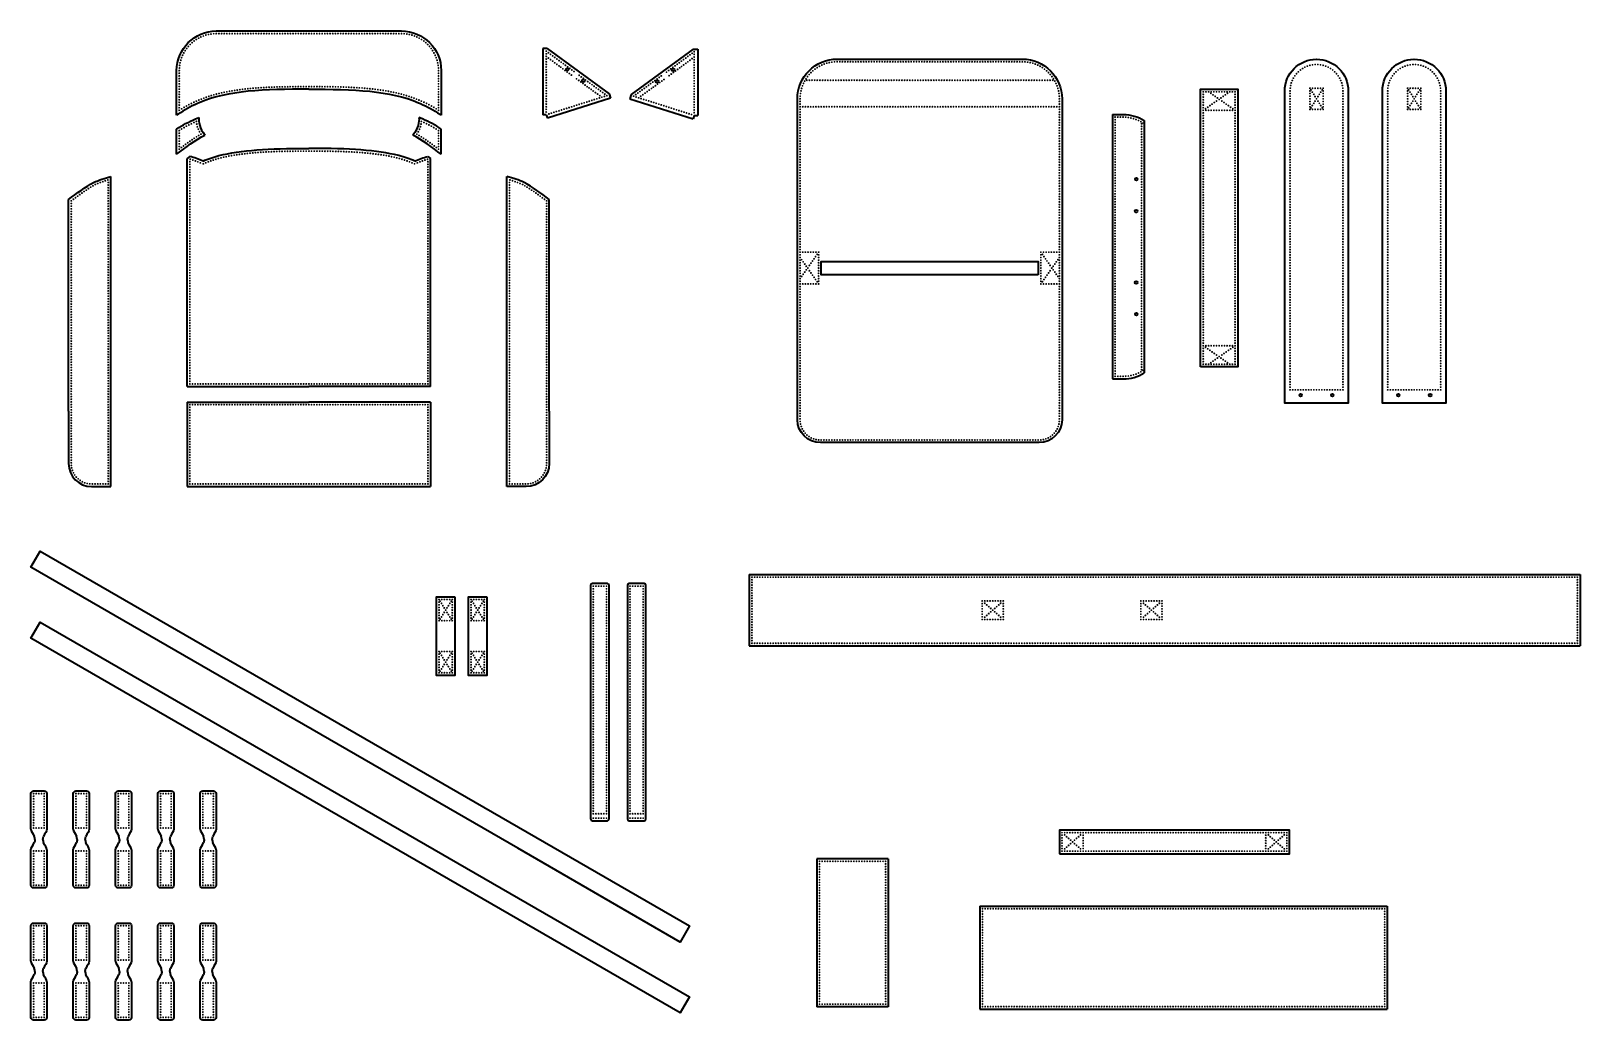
# Model space of a CAD drawing. Header units: millimetres. Extents: x -393 to 1364, y -261 to 861.
import ezdxf

# ---------------------------------------------------------------- set-up
doc = ezdxf.new("R2010")
doc.units = ezdxf.units.MM
doc.header["$MEASUREMENT"] = 0
doc.layers.add('Layer 1', color=7, linetype='Continuous', lineweight=0)

# ---------------------------------------------------------------- blocks, each defined once
blk = doc.blocks.new('Block_0')
at = {"layer": 'Layer 1', "true_color": 0xed1c24, "transparency": 33554687}
h = blk.add_hatch(color=240, dxfattribs=at)
h.dxf.hatch_style = 2
edge = h.paths.add_edge_path()
edge.add_arc((1360.6, 241.4), 0.5, 0, 360)
h = blk.add_hatch(color=240, dxfattribs=at)
h.dxf.hatch_style = 2
edge = h.paths.add_edge_path()
edge.add_arc((1360.6, 166.4), 0.5, 0, 360)
at = {"layer": 'Layer 1', "color": 250, "lineweight": 35, "true_color": 0x231f20}
for p, q in [((892.6, 244.4), (1363.6, 244.4)), ((1363.6, 244.4), (1363.6, 163.4)), ((892.6, 163.4), (1363.6, 163.4))]:
    blk.add_line(p, q, dxfattribs=at)
at = {"layer": 'Layer 1', "color": 114, "lineweight": 9, "true_color": 0x00a651}
for centre in [(895.6, 241.4), (898.6, 241.4), (901.6, 241.4), (904.6, 241.4), (907.6, 241.4), (910.6, 241.4), (913.6, 241.4), (916.6, 241.4), (919.6, 241.4), (922.6, 241.4), (925.6, 241.4), (928.6, 241.4), (931.6, 241.4), (934.6, 241.4), (937.6, 241.4), (940.6, 241.4), (943.6, 241.4), (946.6, 241.4), (949.6, 241.4), (952.6, 241.4), (955.6, 241.4), (958.6, 241.4), (895.6, 166.4), (898.6, 166.4), (901.6, 166.4), (904.6, 166.4), (907.6, 166.4), (910.6, 166.4), (913.6, 166.4), (916.6, 166.4), (919.6, 166.4), (922.6, 166.4), (925.6, 166.4), (928.6, 166.4), (931.6, 166.4), (934.6, 166.4), (937.6, 166.4), (940.6, 166.4), (943.6, 166.4), (946.6, 166.4), (949.6, 166.4), (952.6, 166.4), (955.6, 166.4), (958.6, 166.4)]:
    blk.add_circle(centre, 0.5, dxfattribs=at)
at = {"layer": 'Layer 1', "color": 250, "lineweight": 9, "true_color": 0x231f20}
for centre in [(961.6, 241.4), (964.6, 241.4), (967.6, 241.4), (970.6, 241.4), (973.6, 241.4), (976.6, 241.4), (979.6, 241.4), (982.6, 241.4), (985.6, 241.4), (988.6, 241.4), (991.6, 241.4), (994.6, 241.4), (997.6, 241.4), (1000.6, 241.4), (1003.6, 241.4), (1006.6, 241.4), (1009.6, 241.4), (1012.6, 241.4), (1015.6, 241.4), (1018.6, 241.4), (1021.6, 241.4), (1024.6, 241.4), (1027.6, 241.4), (1030.6, 241.4), (1033.6, 241.4), (1036.6, 241.4), (1039.6, 241.4), (1042.6, 241.4), (1045.6, 241.4), (1048.6, 241.4), (1051.6, 241.4), (1054.6, 241.4), (1057.6, 241.4), (1060.6, 241.4), (1063.6, 241.4), (1066.6, 241.4), (1069.6, 241.4), (1072.6, 241.4), (1075.6, 241.4), (1078.6, 241.4), (1081.6, 241.4), (1084.6, 241.4), (1087.6, 241.4), (1090.6, 241.4), (1093.6, 241.4), (1096.6, 241.4), (1099.6, 241.4), (1102.6, 241.4), (1105.6, 241.4), (1108.6, 241.4), (1111.6, 241.4), (1114.6, 241.4), (1117.6, 241.4), (1120.6, 241.4), (1123.6, 241.4), (1126.6, 241.4), (1129.6, 241.4), (1132.6, 241.4), (1135.6, 241.4), (1138.6, 241.4), (1141.6, 241.4), (1144.6, 241.4), (1147.6, 241.4), (1150.6, 241.4), (1153.6, 241.4), (1156.6, 241.4), (1159.6, 241.4), (1162.6, 241.4), (1165.6, 241.4), (1168.6, 241.4), (1171.6, 241.4), (1174.6, 241.4), (1177.6, 241.4), (1180.6, 241.4), (1183.6, 241.4), (1186.6, 241.4), (1189.6, 241.4), (1192.6, 241.4), (1195.6, 241.4), (1198.6, 241.4), (1201.6, 241.4), (1204.6, 241.4), (1207.6, 241.4), (1210.6, 241.4), (1213.6, 241.4), (1216.6, 241.4), (1219.6, 241.4), (1222.6, 241.4), (1225.6, 241.4), (1228.6, 241.4), (1231.6, 241.4), (1234.6, 241.4), (1237.6, 241.4), (1240.6, 241.4), (1243.6, 241.4), (1246.6, 241.4), (1249.6, 241.4), (1252.6, 241.4), (1255.6, 241.4), (1258.6, 241.4), (1261.6, 241.4), (1264.6, 241.4), (1267.6, 241.4), (1270.6, 241.4), (1273.6, 241.4), (1276.6, 241.4), (1279.6, 241.4), (1282.6, 241.4), (1285.6, 241.4), (1288.6, 241.4), (1291.6, 241.4), (1294.6, 241.4), (1297.6, 241.4), (1300.6, 241.4), (1303.6, 241.4), (1306.6, 241.4), (1309.6, 241.4), (1312.6, 241.4), (1315.6, 241.4), (1318.6, 241.4), (1321.6, 241.4), (1360.6, 241.4), (1360.6, 241.4), (1360.6, 238.4), (1360.6, 235.4), (1360.6, 232.4), (1360.6, 229.4), (1360.6, 226.4), (1360.6, 223.4), (1360.6, 220.4), (1360.6, 217.4), (1360.6, 214.4), (1360.6, 211.4), (1360.6, 208.4), (1360.6, 205.4), (1360.6, 202.4), (1360.6, 199.4), (1360.6, 196.4), (1360.6, 193.4), (1360.6, 190.4), (1360.6, 187.4), (1360.6, 184.4), (1360.6, 181.4), (1360.6, 178.4), (1360.6, 175.4), (961.6, 166.4), (964.6, 166.4), (967.6, 166.4), (970.6, 166.4), (973.6, 166.4), (976.6, 166.4), (979.6, 166.4), (982.6, 166.4), (985.6, 166.4), (988.6, 166.4), (991.6, 166.4), (994.6, 166.4), (997.6, 166.4), (1000.6, 166.4), (1003.6, 166.4), (1006.6, 166.4), (1009.6, 166.4), (1012.6, 166.4), (1015.6, 166.4), (1018.6, 166.4), (1021.6, 166.4), (1024.6, 166.4), (1027.6, 166.4), (1030.6, 166.4), (1033.6, 166.4), (1036.6, 166.4), (1039.6, 166.4), (1042.6, 166.4), (1045.6, 166.4), (1048.6, 166.4), (1051.6, 166.4), (1054.6, 166.4), (1057.6, 166.4), (1060.6, 166.4), (1063.6, 166.4), (1066.6, 166.4), (1069.6, 166.4), (1072.6, 166.4), (1075.6, 166.4), (1078.6, 166.4), (1081.6, 166.4), (1084.6, 166.4), (1087.6, 166.4), (1090.6, 166.4), (1093.6, 166.4), (1096.6, 166.4), (1099.6, 166.4), (1102.6, 166.4), (1105.6, 166.4), (1108.6, 166.4), (1111.6, 166.4), (1114.6, 166.4), (1117.6, 166.4), (1120.6, 166.4), (1123.6, 166.4), (1126.6, 166.4), (1129.6, 166.4), (1132.6, 166.4), (1135.6, 166.4), (1138.6, 166.4), (1141.6, 166.4), (1144.6, 166.4), (1147.6, 166.4), (1150.6, 166.4), (1153.6, 166.4), (1156.6, 166.4), (1159.6, 166.4), (1162.6, 166.4), (1165.6, 166.4), (1168.6, 166.4), (1171.6, 166.4), (1174.6, 166.4), (1177.6, 166.4), (1180.6, 166.4), (1183.6, 166.4), (1186.6, 166.4), (1189.6, 166.4), (1192.6, 166.4), (1195.6, 166.4), (1198.6, 166.4), (1201.6, 166.4), (1204.6, 166.4), (1207.6, 166.4), (1210.6, 166.4), (1213.6, 166.4), (1216.6, 166.4), (1219.6, 166.4), (1222.6, 166.4), (1225.6, 166.4), (1228.6, 166.4), (1231.6, 166.4), (1234.6, 166.4), (1237.6, 166.4), (1240.6, 166.4), (1243.6, 166.4), (1246.6, 166.4), (1249.6, 166.4), (1252.6, 166.4), (1255.6, 166.4), (1258.6, 166.4), (1261.6, 166.4), (1264.6, 166.4), (1267.6, 166.4), (1270.6, 166.4), (1273.6, 166.4), (1276.6, 166.4), (1279.6, 166.4), (1282.6, 166.4), (1285.6, 166.4), (1288.6, 166.4), (1291.6, 166.4), (1294.6, 166.4), (1297.6, 166.4), (1300.6, 166.4), (1303.6, 166.4), (1306.6, 166.4), (1309.6, 166.4), (1312.6, 166.4), (1315.6, 166.4), (1318.6, 166.4), (1321.6, 166.4), (1360.6, 172.4), (1360.6, 169.4), (1360.6, 166.4)]:
    blk.add_circle(centre, 0.5, dxfattribs=at)
at = {"layer": 'Layer 1', "color": 240, "lineweight": 9, "true_color": 0xed1c24}
for centre in [(1324.6, 241.4), (1327.6, 241.4), (1330.6, 241.4), (1333.6, 241.4), (1333.6, 241.4), (1336.6, 241.4), (1339.6, 241.4), (1342.6, 241.4), (1345.6, 241.4), (1348.6, 241.4), (1351.6, 241.4), (1354.6, 241.4), (1357.6, 241.4), (1324.6, 166.4), (1327.6, 166.4), (1330.6, 166.4), (1333.6, 166.4), (1333.6, 166.4), (1336.6, 166.4), (1339.6, 166.4), (1342.6, 166.4), (1345.6, 166.4), (1348.6, 166.4), (1351.6, 166.4), (1354.6, 166.4), (1357.6, 166.4)]:
    blk.add_circle(centre, 0.5, dxfattribs=at)
at = {"layer": 'Layer 1'}
for centre in [(1360.6, 241.4), (1360.6, 166.4)]:
    blk.add_circle(centre, 0.5, dxfattribs=at)

msp = doc.modelspace()

# ---------------------------------------------------------------- hatches: boundary and pattern name
at = {"layer": 'Layer 1', "true_color": 0x2e3192, "transparency": 33554687}
h = msp.add_hatch(color=177, dxfattribs=at)
h.dxf.hatch_style = 2
edge = h.paths.add_edge_path()
edge.add_arc((191.4, 837.9), 0.5, 0, 360)
h = msp.add_hatch(color=177, dxfattribs=at)
h.dxf.hatch_style = 2
edge = h.paths.add_edge_path()
edge.add_arc((359.1, 837.2), 0.5, 0, 360)
at = {"layer": 'Layer 1', "true_color": 0x00aeef, "transparency": 33554687}
h = msp.add_hatch(color=140, dxfattribs=at)
h.dxf.hatch_style = 2
edge = h.paths.add_edge_path()
edge.add_arc((-205.4, 781.2), 0.5, 0, 360)
h = msp.add_hatch(color=140, dxfattribs=at)
h.dxf.hatch_style = 2
edge = h.paths.add_edge_path()
edge.add_arc((49.7, 781.2), 0.5, 0, 360)
at = {"layer": 'Layer 1', "true_color": 0x2e3192, "transparency": 33554687}
h = msp.add_hatch(color=177, dxfattribs=at)
h.dxf.hatch_style = 2
edge = h.paths.add_edge_path()
edge.add_arc((260.1, 787.5), 0.5, 0, 360)
h = msp.add_hatch(color=177, dxfattribs=at)
h.dxf.hatch_style = 2
edge = h.paths.add_edge_path()
edge.add_arc((290.4, 786.8), 0.5, 0, 360)
at = {"layer": 'Layer 1', "true_color": 0x00a651, "transparency": 33554687}
h = msp.add_hatch(color=114, dxfattribs=at)
h.dxf.hatch_style = 2
edge = h.paths.add_edge_path()
edge.add_arc((-224.8, 770.8), 0.5, 0, 360)
at = {"layer": 'Layer 1', "true_color": 0x00aeef, "transparency": 33554687}
h = msp.add_hatch(color=140, dxfattribs=at)
h.dxf.hatch_style = 2
edge = h.paths.add_edge_path()
edge.add_arc((-205.4, 758.2), 0.5, 0, 360)
h = msp.add_hatch(color=140, dxfattribs=at)
h.dxf.hatch_style = 2
edge = h.paths.add_edge_path()
edge.add_arc((49.7, 758.2), 0.5, 0, 360)
at = {"layer": 'Layer 1', "true_color": 0x00a651, "transparency": 33554687}
h = msp.add_hatch(color=114, dxfattribs=at)
h.dxf.hatch_style = 2
edge = h.paths.add_edge_path()
edge.add_arc((69.2, 770.8), 0.5, 0, 360)
at = {"layer": 'Layer 1', "true_color": 0xed1c24, "transparency": 33554687}
h = msp.add_hatch(color=240, dxfattribs=at)
h.dxf.hatch_style = 2
edge = h.paths.add_edge_path()
edge.add_arc((191.4, 768.9), 0.5, 0, 360)
h = msp.add_hatch(color=240, dxfattribs=at)
h.dxf.hatch_style = 2
edge = h.paths.add_edge_path()
edge.add_arc((194.4, 766.7), 0.5, 0, 360)
h = msp.add_hatch(color=240, dxfattribs=at)
h.dxf.hatch_style = 2
edge = h.paths.add_edge_path()
edge.add_arc((356.1, 766), 0.5, 0, 360)
h = msp.add_hatch(color=240, dxfattribs=at)
h.dxf.hatch_style = 2
edge = h.paths.add_edge_path()
edge.add_arc((359.1, 768.2), 0.5, 0, 360)
at = {"layer": 'Layer 1', "true_color": 0x00a651, "transparency": 33554687}
h = msp.add_hatch(color=114, dxfattribs=at)
h.dxf.hatch_style = 2
edge = h.paths.add_edge_path()
edge.add_arc((-224.8, 747.8), 0.5, 0, 360)
at = {"layer": 'Layer 1', "true_color": 0x00aeef, "transparency": 33554687}
h = msp.add_hatch(color=140, dxfattribs=at)
h.dxf.hatch_style = 2
edge = h.paths.add_edge_path()
edge.add_arc((-200.2, 743.8), 0.5, 0, 360)
h = msp.add_hatch(color=140, dxfattribs=at)
h.dxf.hatch_style = 2
edge = h.paths.add_edge_path()
edge.add_arc((44.6, 743.8), 0.5, 0, 360)
at = {"layer": 'Layer 1', "true_color": 0x00a651, "transparency": 33554687}
h = msp.add_hatch(color=114, dxfattribs=at)
h.dxf.hatch_style = 2
edge = h.paths.add_edge_path()
edge.add_arc((69.2, 747.8), 0.5, 0, 360)
h = msp.add_hatch(color=114, dxfattribs=at)
h.dxf.hatch_style = 2
edge = h.paths.add_edge_path()
edge.add_arc((-224.8, 726.8), 0.5, 0, 360)
h = msp.add_hatch(color=114, dxfattribs=at)
h.dxf.hatch_style = 2
edge = h.paths.add_edge_path()
edge.add_arc((69.2, 726.8), 0.5, 0, 360)
at = {"layer": 'Layer 1', "true_color": 0xed1c24, "transparency": 33554687}
h = msp.add_hatch(color=240, dxfattribs=at)
h.dxf.hatch_style = 2
edge = h.paths.add_edge_path()
edge.add_arc((-212.3, 715.3), 0.5, 0, 360)
h = msp.add_hatch(color=240, dxfattribs=at)
h.dxf.hatch_style = 2
edge = h.paths.add_edge_path()
edge.add_arc((-183.3, 715.3), 0.5, 0, 360)
h = msp.add_hatch(color=240, dxfattribs=at)
h.dxf.hatch_style = 2
edge = h.paths.add_edge_path()
edge.add_arc((27.7, 715.3), 0.5, 0, 360)
h = msp.add_hatch(color=240, dxfattribs=at)
h.dxf.hatch_style = 2
edge = h.paths.add_edge_path()
edge.add_arc((56.7, 715.3), 0.5, 0, 360)
at = {"layer": 'Layer 1', "true_color": 0x00aeef, "transparency": 33554687}
h = msp.add_hatch(color=140, dxfattribs=at)
h.dxf.hatch_style = 2
edge = h.paths.add_edge_path()
edge.add_arc((-322.7, 685.1), 0.5, 0, 360)
at = {"layer": 'Layer 1', "true_color": 0xed1c24, "transparency": 33554687}
h = msp.add_hatch(color=240, dxfattribs=at)
h.dxf.hatch_style = 2
edge = h.paths.add_edge_path()
edge.add_arc((-305.8, 691.8), 0.5, 0, 360)
h = msp.add_hatch(color=240, dxfattribs=at)
h.dxf.hatch_style = 2
edge = h.paths.add_edge_path()
edge.add_arc((150.2, 691.8), 0.5, 0, 360)
at = {"layer": 'Layer 1', "true_color": 0x00aeef, "transparency": 33554687}
h = msp.add_hatch(color=140, dxfattribs=at)
h.dxf.hatch_style = 2
edge = h.paths.add_edge_path()
edge.add_arc((167.1, 685.1), 0.5, 0, 360)
at = {"layer": 'Layer 1', "true_color": 0x00a651, "transparency": 33554687}
h = msp.add_hatch(color=114, dxfattribs=at)
h.dxf.hatch_style = 2
edge = h.paths.add_edge_path()
edge.add_arc((-347.3, 668.1), 0.5, 0, 360)
h = msp.add_hatch(color=114, dxfattribs=at)
h.dxf.hatch_style = 2
edge = h.paths.add_edge_path()
edge.add_arc((191.7, 668.1), 0.5, 0, 360)
at = {"layer": 'Layer 1', "true_color": 0xed1c24, "transparency": 33554687}
h = msp.add_hatch(color=240, dxfattribs=at)
h.dxf.hatch_style = 2
edge = h.paths.add_edge_path()
edge.add_arc((773.2, 591.9), 0.5, 0, 360)
at = {"layer": 'Layer 1', "true_color": 0x2e3192, "transparency": 33554687}
h = msp.add_hatch(color=177, dxfattribs=at)
h.dxf.hatch_style = 2
edge = h.paths.add_edge_path()
edge.add_arc((479.2, 507.9), 0.5, 0, 360)
h = msp.add_hatch(color=177, dxfattribs=at)
h.dxf.hatch_style = 2
edge = h.paths.add_edge_path()
edge.add_arc((773.2, 507.9), 0.5, 0, 360)
at = {"layer": 'Layer 1', "true_color": 0xed1c24, "transparency": 33554687}
h = msp.add_hatch(color=240, dxfattribs=at)
h.dxf.hatch_style = 2
edge = h.paths.add_edge_path()
edge.add_arc((954.4, 482.8), 0.5, 0, 360)
h = msp.add_hatch(color=240, dxfattribs=at)
h.dxf.hatch_style = 2
edge = h.paths.add_edge_path()
edge.add_arc((-212.8, 460.5), 0.5, 0, 360)
h = msp.add_hatch(color=240, dxfattribs=at)
h.dxf.hatch_style = 2
edge = h.paths.add_edge_path()
edge.add_arc((-212.8, 460.5), 0.5, 0, 360)
h = msp.add_hatch(color=240, dxfattribs=at)
h.dxf.hatch_style = 2
edge = h.paths.add_edge_path()
edge.add_arc((-182.8, 460.5), 0.5, 0, 360)
h = msp.add_hatch(color=240, dxfattribs=at)
h.dxf.hatch_style = 2
edge = h.paths.add_edge_path()
edge.add_arc((27.2, 460.5), 0.5, 0, 360)
h = msp.add_hatch(color=240, dxfattribs=at)
h.dxf.hatch_style = 2
edge = h.paths.add_edge_path()
edge.add_arc((57.2, 460.5), 0.5, 0, 360)
h = msp.add_hatch(color=240, dxfattribs=at)
h.dxf.hatch_style = 2
edge = h.paths.add_edge_path()
edge.add_arc((57.2, 460.5), 0.5, 0, 360)
h = msp.add_hatch(color=240, dxfattribs=at)
h.dxf.hatch_style = 2
edge = h.paths.add_edge_path()
edge.add_arc((479.2, 438.9), 0.5, 0, 360)
h = msp.add_hatch(color=240, dxfattribs=at)
h.dxf.hatch_style = 2
edge = h.paths.add_edge_path()
edge.add_arc((773.2, 438.9), 0.5, 0, 360)
h = msp.add_hatch(color=240, dxfattribs=at)
h.dxf.hatch_style = 2
edge = h.paths.add_edge_path()
edge.add_arc((-305.3, 437), 0.5, 0, 360)
h = msp.add_hatch(color=240, dxfattribs=at)
h.dxf.hatch_style = 2
edge = h.paths.add_edge_path()
edge.add_arc((-212.8, 437), 0.5, 0, 360)
h = msp.add_hatch(color=240, dxfattribs=at)
h.dxf.hatch_style = 2
edge = h.paths.add_edge_path()
edge.add_arc((-182.8, 437), 0.5, 0, 360)
h = msp.add_hatch(color=240, dxfattribs=at)
h.dxf.hatch_style = 2
edge = h.paths.add_edge_path()
edge.add_arc((27.2, 437), 0.5, 0, 360)
h = msp.add_hatch(color=240, dxfattribs=at)
h.dxf.hatch_style = 2
edge = h.paths.add_edge_path()
edge.add_arc((57.2, 437), 0.5, 0, 360)
h = msp.add_hatch(color=240, dxfattribs=at)
h.dxf.hatch_style = 2
edge = h.paths.add_edge_path()
edge.add_arc((149.7, 437), 0.5, 0, 360)
h = msp.add_hatch(color=240, dxfattribs=at)
h.dxf.hatch_style = 2
edge = h.paths.add_edge_path()
edge.add_arc((503.2, 396.9), 0.5, 0, 360)
h = msp.add_hatch(color=240, dxfattribs=at)
h.dxf.hatch_style = 2
edge = h.paths.add_edge_path()
edge.add_arc((-305.3, 347.1), 0.5, 0, 360)
h = msp.add_hatch(color=240, dxfattribs=at)
h.dxf.hatch_style = 2
edge = h.paths.add_edge_path()
edge.add_arc((-212.8, 347.1), 0.5, 0, 360)
h = msp.add_hatch(color=240, dxfattribs=at)
h.dxf.hatch_style = 2
edge = h.paths.add_edge_path()
edge.add_arc((-182.8, 347.1), 0.5, 0, 360)
h = msp.add_hatch(color=240, dxfattribs=at)
h.dxf.hatch_style = 2
edge = h.paths.add_edge_path()
edge.add_arc((27.2, 347.1), 0.5, 0, 360)
h = msp.add_hatch(color=240, dxfattribs=at)
h.dxf.hatch_style = 2
edge = h.paths.add_edge_path()
edge.add_arc((57.2, 347.1), 0.5, 0, 360)
h = msp.add_hatch(color=240, dxfattribs=at)
h.dxf.hatch_style = 2
edge = h.paths.add_edge_path()
edge.add_arc((149.7, 347.1), 0.5, 0, 360)
at = {"layer": 'Layer 1', "true_color": 0x00aeef, "transparency": 33554687}
h = msp.add_hatch(color=140, dxfattribs=at)
h.dxf.hatch_style = 2
edge = h.paths.add_edge_path()
edge.add_arc((424.6, 241.4), 0.5, 0, 360)
h = msp.add_hatch(color=140, dxfattribs=at)
h.dxf.hatch_style = 2
edge = h.paths.add_edge_path()
edge.add_arc((424.6, 166.4), 0.5, 0, 360)
at = {"layer": 'Layer 1', "true_color": 0xed1c24, "transparency": 33554687}
h = msp.add_hatch(color=240, dxfattribs=at)
h.dxf.hatch_style = 2
edge = h.paths.add_edge_path()
edge.add_arc((501.2, -80.9), 0.5, 0, 360)
h = msp.add_hatch(color=240, dxfattribs=at)
h.dxf.hatch_style = 2
edge = h.paths.add_edge_path()
edge.add_arc((686.1, -134.7), 0.5, 0, 360)
h = msp.add_hatch(color=240, dxfattribs=at)
h.dxf.hatch_style = 2
edge = h.paths.add_edge_path()
edge.add_arc((686.1, -134.7), 0.5, 0, 360)
h = msp.add_hatch(color=240, dxfattribs=at)
h.dxf.hatch_style = 2
edge = h.paths.add_edge_path()
edge.add_arc((1142.1, -134.7), 0.5, 0, 360)
at = {"layer": 'Layer 1', "true_color": 0x00aeef, "transparency": 33554687}
h = msp.add_hatch(color=140, dxfattribs=at)
h.dxf.hatch_style = 2
edge = h.paths.add_edge_path()
edge.add_arc((686.1, -152.7), 0.5, 0, 360)
h = msp.add_hatch(color=140, dxfattribs=at)
h.dxf.hatch_style = 2
edge = h.paths.add_edge_path()
edge.add_arc((1142.1, -152.7), 0.5, 0, 360)
h = msp.add_hatch(color=140, dxfattribs=at)
h.dxf.hatch_style = 2
edge = h.paths.add_edge_path()
edge.add_arc((686.1, -227.7), 0.5, 0, 360)
h = msp.add_hatch(color=140, dxfattribs=at)
h.dxf.hatch_style = 2
edge = h.paths.add_edge_path()
edge.add_arc((1142.1, -227.7), 0.5, 0, 360)
at = {"layer": 'Layer 1', "true_color": 0xed1c24, "transparency": 33554687}
h = msp.add_hatch(color=240, dxfattribs=at)
h.dxf.hatch_style = 2
edge = h.paths.add_edge_path()
edge.add_arc((501.2, -242.9), 0.5, 0, 360)
h = msp.add_hatch(color=240, dxfattribs=at)
h.dxf.hatch_style = 2
edge = h.paths.add_edge_path()
edge.add_arc((576.2, -242.9), 0.5, 0, 360)
h = msp.add_hatch(color=240, dxfattribs=at)
h.dxf.hatch_style = 2
edge = h.paths.add_edge_path()
edge.add_arc((686.1, -245.7), 0.5, 0, 360)
h = msp.add_hatch(color=240, dxfattribs=at)
h.dxf.hatch_style = 2
edge = h.paths.add_edge_path()
edge.add_arc((686.1, -245.7), 0.5, 0, 360)
h = msp.add_hatch(color=240, dxfattribs=at)
h.dxf.hatch_style = 2
edge = h.paths.add_edge_path()
edge.add_arc((1142.1, -245.7), 0.5, 0, 360)

# ---------------------------------------------------------------- linework, layer by layer
at = {"layer": 'Layer 1', "color": 250, "lineweight": 35, "true_color": 0x231f20}
for p, q in [((187.4, 840.9), (187.4, 765.7)), ((192.4, 840.9), (187.4, 840.9)), ((192.4, 840.9), (262.7, 789.3)), ((358.1, 840.2), (287.8, 788.7)), ((358.1, 840.2), (363.1, 840.2)), ((363.1, 840.2), (363.1, 765.1)), ((-227.8, 765.3), (-227.8, 815.8)), ((72.2, 815.8), (72.2, 765.3)), ((264.2, 784.6), (192.6, 761.9)), ((262.7, 789.3), (264.2, 784.6)), ((287.8, 788.7), (286.3, 783.9)), ((286.3, 783.9), (357.9, 761.2)), ((476.2, 479.4), (476.2, 783.9)), ((776.2, 783.9), (776.2, 479.4)), ((191.4, 765.7), (187.4, 765.7)), ((191.4, 765.7), (192.6, 761.9)), ((359.1, 765.1), (357.9, 761.2)), ((359.1, 765.1), (363.1, 765.1)), ((833.4, 766.1), (845.5, 766.1)), ((833.4, 766.1), (833.4, 466.1)), ((869.4, 759.2), (869.4, 473)), ((-227.8, 720.9), (-227.8, 749.5)), ((72.2, 720.9), (72.2, 749.5)), ((-212.8, 718.5), (-215.8, 716.3)), ((-215.8, 457.5), (-215.8, 716.3)), ((57.2, 718.5), (60.2, 716.3)), ((60.2, 457.5), (60.2, 716.3)), ((-302.3, 344.1), (-302.3, 695.9)), ((146.7, 344.1), (146.7, 695.9)), ((-350.3, 429.6), (-350.3, 669.6)), ((194.7, 429.6), (194.7, 669.6)), ((-215.8, 457.5), (-77.8, 457.5)), ((60.2, 457.5), (-77.8, 457.5)), ((833.4, 466.1), (845.5, 466.1)), ((-215.8, 440), (-77.8, 440)), ((-215.8, 440), (-215.8, 344.1)), ((60.2, 440), (-77.8, 440)), ((60.2, 440), (60.2, 344.1)), ((-215.8, 344.1), (60.2, 344.1)), ((421.6, 244.4), (892.6, 244.4)), ((421.6, 244.4), (421.6, 163.4)), ((-198.4, 164.6), (-14.4, 58.3)), ((421.6, 163.4), (892.6, 163.4)), ((-24.9, 40.1), (-208.9, 146.4)), ((-198.4, 84.1), (-14.4, -22.2)), ((-24.9, -40.4), (-208.9, 65.9)), ((-14.4, 58.3), (169.6, -47.9)), ((159.1, -66.1), (-24.9, 40.1)), ((-14.4, -22.2), (169.6, -128.4)), ((159.1, -146.6), (-24.9, -40.4)), ((579.2, -77.9), (498.2, -77.9)), ((498.2, -77.9), (498.2, -245.9)), ((579.2, -77.9), (579.2, -245.9)), ((683.1, -131.7), (683.1, -248.7)), ((683.1, -131.7), (1145.1, -131.7)), ((1145.1, -131.7), (1145.1, -248.7)), ((579.2, -245.9), (498.2, -245.9)), ((683.1, -248.7), (1145.1, -248.7))]:
    msp.add_line(p, q, dxfattribs=at)
for points in [[(933.4, 479.8), (933.4, 794.8), (975.4, 794.8), (975.4, 479.8)], [(749.2, 584.4), (503.2, 584.4), (503.2, 599.4), (749.2, 599.4)], [(87.8, 219), (87.8, 130), (66.8, 130), (66.8, 219)], [(124.1, 219), (124.1, 130), (103.1, 130), (103.1, 219)], [(773.2, -72.4), (1034.2, -72.4), (1034.2, -45.4), (773.2, -45.4)]]:
    msp.add_lwpolyline(points, close=True, dxfattribs=at)
for points in [[(1100.8, 568.3), (1100.8, 438.8), (1028.8, 438.8), (1028.8, 568.3)], [(1211.6, 568.3), (1211.6, 438.8), (1139.6, 438.8), (1139.6, 568.3)], [(-208.9, 146.4), (-393, 252.6), (-382.5, 270.8), (-198.4, 164.6)], [(-208.9, 65.9), (-393, 172.1), (-382.5, 190.3), (-198.4, 84.1)], [(169.6, -47.9), (353.7, -154.2), (343.2, -172.4), (159.1, -66.1)], [(169.6, -128.4), (353.7, -234.7), (343.2, -252.9), (159.1, -146.6)]]:
    msp.add_lwpolyline(points, dxfattribs=at)
at = {"layer": 'Layer 1', "color": 114, "lineweight": 9, "true_color": 0x00a651}
for centre in [(-214.5, 843.3), (-212.5, 845.5), (-210.3, 847.5), (-208, 849.4), (-205.5, 851.1), (-202.9, 852.6), (-200.3, 854), (-197.5, 855.1), (-194.7, 856.1), (-191.7, 856.8), (-188.8, 857.3), (-185.8, 857.7), (-182.8, 857.8), (27.2, 857.8), (30.2, 857.7), (33.2, 857.3), (36.1, 856.8), (39, 856.1), (41.9, 855.1), (44.6, 854), (47.3, 852.6), (49.9, 851.1), (52.4, 849.4), (54.7, 847.5), (56.9, 845.5), (58.9, 843.3), (-223.1, 827.6), (-222.2, 830.5), (-221, 833.2), (-219.7, 835.9), (-218.1, 838.5), (-216.4, 840.9), (60.8, 840.9), (62.5, 838.5), (64, 835.9), (65.4, 833.2), (66.5, 830.5), (67.5, 827.6), (515.2, 825.4), (518.2, 825.8), (521.2, 825.9), (731.2, 825.9), (734.2, 825.8), (737.2, 825.4), (-224.8, 815.8), (-224.7, 818.8), (-224.4, 821.7), (-223.9, 824.7), (68.2, 824.7), (68.8, 821.7), (69.1, 818.8), (69.2, 815.8), (487.6, 809), (489.5, 811.4), (491.5, 813.6), (493.7, 815.6), (496.1, 817.5), (498.5, 819.2), (501.1, 820.7), (503.8, 822.1), (506.5, 823.2), (509.4, 824.2), (512.3, 824.9), (740.2, 824.9), (743.1, 824.2), (745.9, 823.2), (748.7, 822.1), (751.3, 820.7), (753.9, 819.2), (756.4, 817.5), (758.7, 815.6), (760.9, 813.6), (762.9, 811.4), (764.8, 809), (480.2, 792.8), (480.9, 795.7), (481.9, 798.6), (483, 801.3), (484.4, 804), (485.9, 806.6), (766.5, 806.6), (768.1, 804), (769.4, 801.3), (770.6, 798.6), (771.5, 795.7), (772.3, 792.8), (479.2, 783.9), (479.3, 786.9), (479.6, 789.8), (772.8, 789.8), (773.1, 786.9), (773.2, 783.9), (845.4, 763.1), (848.4, 763), (851.4, 762.7), (854.4, 762.1), (857.3, 761.4), (860.1, 760.4), (862.9, 759.3), (865.6, 757.9), (868.2, 756.4), (865.6, 474.2), (868.2, 475.8), (845.4, 469.1), (848.4, 469.2), (851.4, 469.5), (854.4, 470), (857.3, 470.8), (860.1, 471.7), (862.9, 472.9), (616.6, 241.4), (619.6, 241.4), (622.6, 241.4), (625.6, 241.4), (628.6, 241.4), (631.6, 241.4), (634.6, 241.4), (637.6, 241.4), (640.6, 241.4), (643.6, 241.4), (646.6, 241.4), (649.6, 241.4), (652.6, 241.4), (655.6, 241.4), (658.6, 241.4), (661.6, 241.4), (664.6, 241.4), (667.6, 241.4), (670.6, 241.4), (673.6, 241.4), (676.6, 241.4), (679.6, 241.4), (682.6, 241.4), (892.6, 241.4), (616.6, 166.4), (619.6, 166.4), (622.6, 166.4), (625.6, 166.4), (628.6, 166.4), (631.6, 166.4), (634.6, 166.4), (637.6, 166.4), (640.6, 166.4), (643.6, 166.4), (646.6, 166.4), (649.6, 166.4), (652.6, 166.4), (655.6, 166.4), (658.6, 166.4), (661.6, 166.4), (664.6, 166.4), (667.6, 166.4), (670.6, 166.4), (673.6, 166.4), (676.6, 166.4), (679.6, 166.4), (682.6, 166.4), (892.6, 166.4)]:
    msp.add_circle(centre, 0.5, dxfattribs=at)
at = {"layer": 'Layer 1', "color": 250, "lineweight": 9, "true_color": 0x231f20}
for centre in [(-179.8, 857.8), (-176.8, 857.8), (-173.8, 857.8), (-170.8, 857.8), (-167.8, 857.8), (-164.8, 857.8), (-161.8, 857.8), (-158.8, 857.8), (-155.8, 857.8), (-152.8, 857.8), (-149.8, 857.8), (-146.8, 857.8), (-143.8, 857.8), (-140.8, 857.8), (-137.8, 857.8), (-134.8, 857.8), (-131.8, 857.8), (-128.8, 857.8), (-125.8, 857.8), (-122.8, 857.8), (-119.8, 857.8), (-116.8, 857.8), (-113.8, 857.8), (-110.8, 857.8), (-107.8, 857.8), (-104.8, 857.8), (-101.8, 857.8), (-98.8, 857.8), (-95.8, 857.8), (-92.8, 857.8), (-89.8, 857.8), (-86.8, 857.8), (-83.8, 857.8), (-80.8, 857.8), (-77.8, 857.8), (-74.8, 857.8), (-71.8, 857.8), (-68.8, 857.8), (-65.8, 857.8), (-62.8, 857.8), (-59.8, 857.8), (-56.8, 857.8), (-53.8, 857.8), (-50.8, 857.8), (-47.8, 857.8), (-44.8, 857.8), (-41.8, 857.8), (-38.8, 857.8), (-35.8, 857.8), (-32.8, 857.8), (-29.8, 857.8), (-26.8, 857.8), (-23.8, 857.8), (-20.8, 857.8), (-17.8, 857.8), (-14.8, 857.8), (-11.8, 857.8), (-8.8, 857.8), (-5.8, 857.8), (-2.8, 857.8), (0.2, 857.8), (3.2, 857.8), (6.2, 857.8), (9.2, 857.8), (12.2, 857.8), (15.2, 857.8), (18.2, 857.8), (21.2, 857.8), (24.2, 857.8), (191.4, 837.9), (191.4, 837.9), (191.4, 834.9), (191.4, 831.9), (191.4, 831.9), (191.4, 828.9), (191.4, 825.9), (193.8, 836.1), (193.8, 830.1), (196.2, 834.3), (196.2, 828.3), (198.6, 832.5), (198.6, 826.5), (201, 830.8), (203.5, 829), (205.9, 827.2), (208.3, 825.4), (344.6, 826.6), (347, 828.3), (349.5, 830.1), (351.9, 831.9), (351.9, 825.8), (354.3, 833.7), (354.3, 827.6), (356.7, 835.4), (356.7, 829.4), (359.1, 837.2), (359.1, 837.2), (359.1, 834.2), (359.1, 831.2), (359.1, 831.2), (359.1, 828.2), (359.1, 825.2), (596.2, 825.9), (599.2, 825.9), (602.2, 825.9), (605.2, 825.9), (608.2, 825.9), (611.2, 825.9), (614.2, 825.9), (617.2, 825.9), (620.2, 825.9), (623.2, 825.9), (626.2, 825.9), (629.2, 825.9), (632.2, 825.9), (635.2, 825.9), (638.2, 825.9), (641.2, 825.9), (644.2, 825.9), (647.2, 825.9), (650.2, 825.9), (653.2, 825.9), (656.2, 825.9), (-224.8, 812.8), (-224.8, 809.8), (69.2, 812.8), (69.2, 809.8), (191.4, 822.9), (191.4, 819.9), (191.4, 816.9), (191.4, 813.9), (191.4, 810.9), (191.4, 807.9), (201, 824.7), (203.4, 822.9), (205.8, 821.1), (342.2, 824.8), (344.7, 820.5), (347.1, 822.3), (349.5, 824.1), (359.1, 822.2), (359.1, 819.2), (359.1, 816.2), (359.1, 813.2), (359.1, 810.2), (1040.2, 809.9), (1042.1, 812.3), (1044.2, 814.5), (1046.5, 816.5), (1049, 818.2), (1051.6, 819.7), (1054.4, 820.9), (1057.3, 821.8), (1060.3, 822.4), (1063.3, 822.7), (1066.3, 822.7), (1069.3, 822.4), (1072.3, 821.8), (1075.2, 820.9), (1078, 819.7), (1080.6, 818.2), (1083.1, 816.5), (1085.4, 814.5), (1087.5, 812.3), (1089.4, 809.9), (1151, 809.9), (1152.8, 812.3), (1154.9, 814.5), (1157.2, 816.5), (1159.7, 818.2), (1162.4, 819.7), (1165.2, 820.9), (1168.1, 821.8), (1171, 822.4), (1174.1, 822.7), (1177, 822.7), (1180.1, 822.4), (1183, 821.8), (1185.9, 820.9), (1188.7, 819.7), (1191.4, 818.2), (1193.9, 816.5), (1196.2, 814.5), (1198.3, 812.3), (1200.1, 809.9), (-224.8, 806.8), (-224.8, 803.8), (-224.8, 800.8), (-224.8, 797.8), (-224.8, 794.8), (-224.8, 791.8), (-176.8, 790.6), (-173.9, 791.2), (-170.9, 791.8), (-167.9, 792.4), (-165, 792.9), (-162, 793.4), (-159, 793.8), (-156, 794.2), (-153.1, 794.6), (-150.1, 795), (-147.1, 795.3), (-144.1, 795.6), (-141.1, 795.8), (-138.1, 796.1), (-135.1, 796.3), (-132, 796.5), (-129, 796.6), (-126, 796.8), (-123, 796.9), (-120, 797.1), (-117, 797.2), (-114, 797.3), (-111, 797.4), (-108, 797.4), (-104.9, 797.5), (-101.9, 797.5), (-98.9, 797.6), (-95.9, 797.6), (-92.9, 797.6), (-89.9, 797.7), (-86.9, 797.7), (-83.9, 797.7), (-80.9, 797.7), (-77.8, 797.7), (-77.8, 797.7), (-74.8, 797.7), (-71.8, 797.7), (-68.7, 797.7), (-65.7, 797.7), (-62.7, 797.6), (-59.7, 797.6), (-56.7, 797.6), (-53.7, 797.5), (-50.7, 797.5), (-47.7, 797.4), (-44.6, 797.4), (-41.6, 797.3), (-38.6, 797.2), (-35.6, 797.1), (-32.6, 796.9), (-29.6, 796.8), (-26.6, 796.6), (-23.6, 796.5), (-20.6, 796.3), (-17.6, 796.1), (-14.6, 795.8), (-11.6, 795.6), (-8.6, 795.3), (-5.6, 795), (-2.6, 794.6), (0.4, 794.2), (3.4, 793.8), (6.4, 793.4), (9.4, 792.9), (12.3, 792.4), (15.3, 791.8), (18.2, 791.2), (21.2, 790.6), (69.2, 806.8), (69.2, 803.8), (69.2, 800.8), (69.2, 797.8), (69.2, 794.8), (69.2, 791.8), (191.4, 804.9), (191.4, 801.9), (191.4, 798.9), (191.4, 795.9), (191.4, 792.9), (239.8, 796.2), (242.3, 794.5), (243.2, 799.9), (244.7, 792.7), (245.6, 798.1), (247.1, 790.9), (248, 796.3), (250.5, 794.6), (252.9, 792.8), (255.3, 791), (295.2, 790.4), (297.6, 792.1), (300, 793.9), (302.5, 795.7), (303.4, 790.3), (304.9, 797.4), (305.8, 792), (307.3, 799.2), (308.2, 793.8), (310.7, 795.6), (359.1, 807.2), (359.1, 804.2), (359.1, 801.2), (359.1, 798.2), (359.1, 795.2), (359.1, 792.2), (486.7, 804.9), (489.7, 804.9), (492.7, 804.9), (495.7, 804.9), (498.7, 804.9), (501.7, 804.9), (504.7, 804.9), (507.7, 804.9), (510.7, 804.9), (513.7, 804.9), (516.7, 804.9), (519.7, 804.9), (522.7, 804.9), (525.7, 804.9), (528.7, 804.9), (531.7, 804.9), (534.7, 804.9), (537.7, 804.9), (540.7, 804.9), (543.7, 804.9), (546.7, 804.9), (549.7, 804.9), (552.7, 804.9), (555.7, 804.9), (558.7, 804.9), (561.7, 804.9), (564.7, 804.9), (567.7, 804.9), (570.7, 804.9), (573.7, 804.9), (576.7, 804.9), (579.7, 804.9), (582.7, 804.9), (585.7, 804.9), (588.7, 804.9), (591.7, 804.9), (594.7, 804.9), (597.7, 804.9), (600.7, 804.9), (603.7, 804.9), (606.7, 804.9), (609.7, 804.9), (612.7, 804.9), (615.7, 804.9), (618.7, 804.9), (621.7, 804.9), (624.7, 804.9), (627.7, 804.9), (630.7, 804.9), (633.7, 804.9), (636.7, 804.9), (639.7, 804.9), (642.7, 804.9), (645.7, 804.9), (648.7, 804.9), (651.7, 804.9), (654.7, 804.9), (657.7, 804.9), (660.7, 804.9), (663.7, 804.9), (666.7, 804.9), (669.7, 804.9), (672.7, 804.9), (675.7, 804.9), (678.7, 804.9), (681.7, 804.9), (684.7, 804.9), (687.7, 804.9), (690.7, 804.9), (693.7, 804.9), (696.7, 804.9), (699.7, 804.9), (702.7, 804.9), (705.7, 804.9), (708.7, 804.9), (711.7, 804.9), (714.7, 804.9), (717.7, 804.9), (720.7, 804.9), (723.7, 804.9), (726.7, 804.9), (729.7, 804.9), (732.7, 804.9), (735.7, 804.9), (738.7, 804.9), (741.7, 804.9), (744.7, 804.9), (747.7, 804.9), (750.7, 804.9), (753.7, 804.9), (756.7, 804.9), (759.7, 804.9), (762.7, 804.9), (765.7, 804.9), (936.4, 791.8), (942.4, 791.8), (944.9, 790.1), (963.9, 790.1), (966.4, 791.8), (972.4, 791.8), (1034.8, 792.8), (1035, 795.9), (1035.5, 798.9), (1036.2, 801.8), (1037.3, 804.6), (1038.6, 807.3), (1091, 807.3), (1092.3, 804.6), (1093.4, 801.8), (1094.2, 798.9), (1094.6, 795.9), (1094.8, 792.8), (1145.6, 792.8), (1145.7, 795.9), (1146.2, 798.9), (1147, 801.8), (1148, 804.6), (1149.4, 807.3), (1201.7, 807.3), (1203.1, 804.6), (1204.1, 801.8), (1204.9, 798.9), (1205.4, 795.9), (1205.6, 792.8), (-224.8, 788.8), (-224.8, 785.8), (-224.8, 782.8), (-224.8, 779.8), (-224.8, 776.8), (-224.8, 773.8), (-222.2, 772.5), (-219.4, 774.2), (-216.7, 775.7), (-213.9, 777.2), (-211.1, 778.6), (-208.2, 779.9), (-205.4, 781.2), (-202.6, 782.4), (-199.8, 783.5), (-197, 784.6), (-194.2, 785.6), (-191.3, 786.6), (-188.5, 787.5), (-185.6, 788.4), (-182.7, 789.2), (-179.7, 789.9), (24.1, 789.9), (27, 789.2), (29.9, 788.4), (32.8, 787.5), (35.7, 786.6), (38.6, 785.6), (41.4, 784.6), (44.2, 783.5), (47, 782.4), (49.7, 781.2), (52.6, 779.9), (55.5, 778.6), (58.3, 777.2), (61.1, 775.7), (63.8, 774.2), (66.5, 772.5), (69.2, 788.8), (69.2, 785.8), (69.2, 782.8), (69.2, 779.8), (69.2, 776.8), (69.2, 773.8), (191.4, 789.9), (191.4, 786.9), (191.4, 783.9), (191.4, 780.9), (191.4, 777.9), (191.4, 774.9), (214.4, 773), (217.2, 773.9), (220.1, 774.8), (223, 775.7), (225.8, 776.6), (228.7, 777.5), (231.5, 778.4), (234.4, 779.3), (237.3, 780.2), (240.1, 781.1), (243, 782), (245.8, 782.9), (248.7, 783.8), (249.6, 789.2), (251.6, 784.8), (252, 787.4), (254.4, 785.7), (254.4, 785.7), (257.3, 786.6), (257.7, 789.2), (260.1, 787.5), (260.1, 787.5), (290.4, 786.8), (290.4, 786.8), (292.8, 788.6), (293.2, 785.9), (296.1, 785), (296.1, 785), (298.5, 786.8), (298.9, 784.1), (300.9, 788.5), (301.8, 783.2), (304.7, 782.3), (307.5, 781.4), (310.4, 780.5), (313.2, 779.6), (316.1, 778.7), (319, 777.8), (321.8, 776.9), (324.7, 776), (327.5, 775), (330.4, 774.1), (333.3, 773.2), (359.1, 789.2), (359.1, 786.2), (359.1, 783.2), (359.1, 780.2), (359.1, 777.2), (359.1, 774.2), (482.2, 774.9), (485.2, 774.9), (488.2, 774.9), (491.2, 774.9), (494.2, 774.9), (497.2, 774.9), (500.2, 774.9), (503.2, 774.9), (506.2, 774.9), (509.2, 774.9), (512.2, 774.9), (515.2, 774.9), (518.2, 774.9), (521.2, 774.9), (524.2, 774.9), (527.2, 774.9), (530.2, 774.9), (533.2, 774.9), (536.2, 774.9), (539.2, 774.9), (542.2, 774.9), (545.2, 774.9), (548.2, 774.9), (551.2, 774.9), (554.2, 774.9), (557.2, 774.9), (560.2, 774.9), (563.2, 774.9), (566.2, 774.9), (569.2, 774.9), (572.2, 774.9), (575.2, 774.9), (578.2, 774.9), (581.2, 774.9), (584.2, 774.9), (587.2, 774.9), (590.2, 774.9), (593.2, 774.9), (596.2, 774.9), (599.2, 774.9), (602.2, 774.9), (605.2, 774.9), (608.2, 774.9), (611.2, 774.9), (614.2, 774.9), (617.2, 774.9), (620.2, 774.9), (623.2, 774.9), (626.2, 774.9), (629.2, 774.9), (632.2, 774.9), (635.2, 774.9), (638.2, 774.9), (641.2, 774.9), (644.2, 774.9), (647.2, 774.9), (650.2, 774.9), (653.2, 774.9), (656.2, 774.9), (659.2, 774.9), (662.2, 774.9), (665.2, 774.9), (668.2, 774.9), (671.2, 774.9), (674.2, 774.9), (677.2, 774.9), (680.2, 774.9), (683.2, 774.9), (686.2, 774.9), (689.2, 774.9), (692.2, 774.9), (695.2, 774.9), (698.2, 774.9), (701.2, 774.9), (704.2, 774.9), (707.2, 774.9), (710.2, 774.9), (713.2, 774.9), (716.2, 774.9), (719.2, 774.9), (722.2, 774.9), (725.2, 774.9), (728.2, 774.9), (731.2, 774.9), (734.2, 774.9), (737.2, 774.9), (740.2, 774.9), (743.2, 774.9), (746.2, 774.9), (749.2, 774.9), (752.2, 774.9), (755.2, 774.9), (758.2, 774.9), (761.2, 774.9), (764.2, 774.9), (767.2, 774.9), (770.2, 774.9), (936.4, 788.8), (936.4, 785.8), (936.4, 782.8), (936.4, 779.8), (936.4, 776.8), (936.4, 773.8), (938.9, 772.6), (941.4, 774.3), (943.9, 776.1), (946.4, 777.8), (947.4, 788.3), (948.9, 779.6), (949.9, 786.6), (951.4, 781.3), (952.4, 784.8), (954.4, 783.1), (956.4, 784.8), (957.4, 781.3), (958.9, 786.6), (959.9, 779.6), (961.4, 788.3), (962.4, 777.8), (964.9, 776.1), (967.4, 774.3), (969.9, 772.6), (972.4, 788.8), (972.4, 785.8), (972.4, 782.8), (972.4, 779.8), (972.4, 776.8), (972.4, 773.8), (1034.8, 789.8), (1034.8, 786.8), (1034.8, 783.8), (1034.8, 780.8), (1034.8, 777.8), (1034.8, 774.8), (1094.8, 789.8), (1094.8, 786.8), (1094.8, 783.8), (1094.8, 780.8), (1094.8, 777.8), (1094.8, 774.8), (1145.6, 789.8), (1145.6, 786.8), (1145.6, 783.8), (1145.6, 780.8), (1145.6, 777.8), (1145.6, 774.8), (1205.6, 789.8), (1205.6, 786.8), (1205.6, 783.8), (1205.6, 780.8), (1205.6, 777.8), (1205.6, 774.8), (-224.8, 770.8), (-211.1, 755.6), (-208.2, 757), (-205.4, 758.2), (-205, 755.2), (49.4, 755.2), (49.7, 758.2), (52.6, 757), (55.5, 755.6), (69.2, 770.8), (191.4, 771.9), (191.4, 768.9), (194.4, 766.7), (197.2, 767.6), (200.1, 768.5), (202.9, 769.4), (205.8, 770.3), (208.7, 771.2), (211.5, 772.1), (336.1, 772.3), (339, 771.4), (341.8, 770.5), (344.7, 769.6), (347.6, 768.7), (350.4, 767.8), (353.3, 766.9), (356.1, 766), (359.1, 771.2), (359.1, 768.2), (836.5, 760.1), (836.5, 757.1), (866.5, 755.6), (936.4, 770.8), (936.4, 770.8), (936.4, 770.8), (936.4, 770.8), (936.4, 767.8), (936.4, 764.8), (936.4, 761.8), (936.4, 758.8), (936.4, 755.8), (939.4, 770.8), (942.4, 770.8), (945.4, 770.8), (948.4, 770.8), (951.4, 770.8), (954.4, 770.8), (957.4, 770.8), (960.4, 770.8), (963.4, 770.8), (966.4, 770.8), (969.4, 770.8), (972.4, 770.8), (972.4, 770.8), (972.4, 770.8), (972.4, 770.8), (972.4, 767.8), (972.4, 764.8), (972.4, 761.8), (972.4, 758.8), (972.4, 755.8), (1034.8, 771.8), (1034.8, 768.8), (1034.8, 765.8), (1034.8, 762.8), (1034.8, 759.8), (1034.8, 756.8), (1094.8, 771.8), (1094.8, 768.8), (1094.8, 765.8), (1094.8, 762.8), (1094.8, 759.8), (1094.8, 756.8), (1145.6, 771.8), (1145.6, 768.8), (1145.6, 765.8), (1145.6, 762.8), (1145.6, 759.8), (1145.6, 756.8), (1205.6, 771.8), (1205.6, 768.8), (1205.6, 765.8), (1205.6, 762.8), (1205.6, 759.8), (1205.6, 756.8), (-224.8, 747.8), (-224.8, 744.8), (-224.8, 741.8), (-224.8, 738.8), (-222.2, 749.6), (-219.4, 751.2), (-216.7, 752.8), (-213.9, 754.2), (-210.3, 737.4), (-207.8, 739), (-205.3, 740.7), (-204.3, 752.2), (-203.2, 749.3), (-202.8, 742.3), (-201.9, 746.5), (-200.2, 743.8), (44.6, 743.8), (46.2, 746.5), (47.1, 742.3), (47.6, 749.3), (48.6, 752.2), (49.7, 740.7), (52.2, 739), (54.7, 737.4), (58.3, 754.2), (61.1, 752.8), (63.8, 751.2), (66.5, 749.6), (69.2, 747.8), (69.2, 744.8), (69.2, 741.8), (69.2, 738.8), (479.2, 741.9), (479.2, 738.9), (773.2, 741.9), (773.2, 738.9), (836.5, 754.1), (836.5, 751.1), (836.5, 748.1), (836.5, 745.1), (836.5, 742.1), (836.5, 739.1), (866.5, 752.6), (866.5, 749.6), (866.5, 746.6), (866.5, 743.6), (866.5, 740.6), (866.5, 737.6), (936.4, 752.8), (936.4, 749.8), (936.4, 746.8), (936.4, 743.8), (936.4, 740.8), (936.4, 737.8), (972.4, 752.8), (972.4, 749.8), (972.4, 746.8), (972.4, 743.8), (972.4, 740.8), (972.4, 737.8), (1034.8, 753.8), (1034.8, 750.8), (1034.8, 747.8), (1034.8, 744.8), (1034.8, 741.8), (1034.8, 738.8), (1094.8, 753.8), (1094.8, 750.8), (1094.8, 747.8), (1094.8, 744.8), (1094.8, 741.8), (1094.8, 738.8), (1145.6, 753.8), (1145.6, 750.8), (1145.6, 747.8), (1145.6, 744.8), (1145.6, 741.8), (1145.6, 738.8), (1205.6, 753.8), (1205.6, 750.8), (1205.6, 747.8), (1205.6, 744.8), (1205.6, 741.8), (1205.6, 738.8), (-224.8, 735.8), (-224.8, 732.8), (-224.8, 729.8), (-224.8, 726.8), (-222.4, 728.6), (-220, 730.4), (-217.6, 732.2), (-215.2, 734), (-212.7, 735.7), (-162.6, 719.9), (-159.6, 720.4), (-156.6, 720.8), (-153.6, 721.2), (-150.6, 721.6), (-147.6, 721.9), (-144.5, 722.2), (-141.5, 722.5), (-138.5, 722.8), (-135.5, 723), (-132.4, 723.2), (-129.4, 723.4), (-126.4, 723.6), (-123.4, 723.7), (-120.3, 723.8), (-117.3, 724), (-114.3, 724.1), (-111.2, 724.2), (-108.2, 724.2), (-105.1, 724.3), (-102.1, 724.4), (-99.1, 724.4), (-96, 724.4), (-93, 724.5), (-90, 724.5), (-86.9, 724.5), (-83.9, 724.5), (-80.9, 724.5), (-77.8, 724.5), (-74.8, 724.5), (-71.7, 724.5), (-68.7, 724.5), (-65.6, 724.5), (-62.6, 724.5), (-59.6, 724.4), (-56.5, 724.4), (-53.5, 724.4), (-50.5, 724.3), (-47.4, 724.2), (-44.4, 724.2), (-41.4, 724.1), (-38.3, 724), (-35.3, 723.8), (-32.3, 723.7), (-29.2, 723.6), (-26.2, 723.4), (-23.2, 723.2), (-20.1, 723), (-17.1, 722.8), (-14.1, 722.5), (-11.1, 722.2), (-8.1, 721.9), (-5, 721.6), (-2, 721.2), (1, 720.8), (4, 720.4), (7, 719.9), (57.1, 735.7), (59.6, 734), (62, 732.2), (64.4, 730.4), (66.8, 728.6), (69.2, 735.8), (69.2, 732.8), (69.2, 729.8), (69.2, 726.8), (479.2, 735.9), (479.2, 732.9), (479.2, 729.9), (479.2, 726.9), (479.2, 723.9), (479.2, 720.9), (773.2, 735.9), (773.2, 732.9), (773.2, 729.9), (773.2, 726.9), (773.2, 723.9), (773.2, 720.9), (836.5, 736.1), (836.5, 733.1), (836.5, 730.1), (836.5, 727.1), (836.5, 724.1), (836.5, 721.1), (866.5, 734.6), (866.5, 731.6), (866.5, 728.6), (866.5, 725.6), (866.5, 722.6), (936.4, 734.8), (936.4, 731.8), (936.4, 728.8), (936.4, 725.8), (936.4, 722.8), (936.4, 719.8), (972.4, 734.8), (972.4, 731.8), (972.4, 728.8), (972.4, 725.8), (972.4, 722.8), (972.4, 719.8), (1034.8, 735.8), (1034.8, 732.8), (1034.8, 729.8), (1034.8, 726.8), (1034.8, 723.8), (1034.8, 720.8), (1094.8, 735.8), (1094.8, 732.8), (1094.8, 729.8), (1094.8, 726.8), (1094.8, 723.8), (1094.8, 720.8), (1145.6, 735.8), (1145.6, 732.8), (1145.6, 729.8), (1145.6, 726.8), (1145.6, 723.8), (1145.6, 720.8), (1205.6, 735.8), (1205.6, 732.8), (1205.6, 729.8), (1205.6, 726.8), (1205.6, 723.8), (1205.6, 720.8), (-212.8, 712.5), (-212.8, 709.5), (-212.8, 706.5), (-212.8, 703.5), (-212.3, 715.3), (-209.4, 714.4), (-206.5, 713.4), (-203.7, 712.4), (-200.9, 711.3), (-197.6, 710.1), (-194.8, 711.3), (-191.9, 712.4), (-189.1, 713.4), (-186.2, 714.4), (-183.3, 715.3), (-180.4, 716.1), (-177.5, 716.9), (-174.5, 717.6), (-171.6, 718.2), (-168.6, 718.9), (-165.6, 719.4), (10, 719.4), (13, 718.9), (15.9, 718.2), (18.9, 717.6), (21.8, 716.9), (24.8, 716.1), (27.7, 715.3), (30.6, 714.4), (33.5, 713.4), (36.3, 712.4), (39.1, 711.3), (42, 710.1), (45.2, 711.3), (48.1, 712.4), (50.9, 713.4), (53.8, 714.4), (56.7, 715.3), (57.2, 712.5), (57.2, 709.5), (57.2, 706.5), (57.2, 703.5), (479.2, 717.9), (479.2, 714.9), (479.2, 711.9), (479.2, 708.9), (479.2, 705.9), (479.2, 702.9), (773.2, 717.9), (773.2, 714.9), (773.2, 711.9), (773.2, 708.9), (773.2, 705.9), (773.2, 702.9), (836.5, 718.1), (836.5, 715.1), (836.5, 712.1), (836.5, 709.1), (836.5, 706.1), (836.5, 703.1), (866.5, 719.6), (866.5, 716.6), (866.5, 713.6), (866.5, 710.6), (866.5, 707.6), (866.5, 704.6), (936.4, 716.8), (936.4, 713.8), (936.4, 710.8), (936.4, 707.8), (936.4, 704.8), (972.4, 716.8), (972.4, 713.8), (972.4, 710.8), (972.4, 707.8), (972.4, 704.8), (1034.8, 717.8), (1034.8, 714.8), (1034.8, 711.8), (1034.8, 708.8), (1034.8, 705.8), (1034.8, 702.8), (1094.8, 717.8), (1094.8, 714.8), (1094.8, 711.8), (1094.8, 708.8), (1094.8, 705.8), (1094.8, 702.8), (1145.6, 717.8), (1145.6, 714.8), (1145.6, 711.8), (1145.6, 708.8), (1145.6, 705.8), (1145.6, 702.8), (1205.6, 717.8), (1205.6, 714.8), (1205.6, 711.8), (1205.6, 708.8), (1205.6, 705.8), (1205.6, 702.8), (-322.7, 685.1), (-320.1, 686.6), (-317.3, 687.8), (-314.4, 688.9), (-311.6, 689.9), (-308.7, 690.9), (-305.8, 691.8), (-305.3, 689), (-305.3, 686), (-212.8, 700.5), (-212.8, 697.5), (-212.8, 694.5), (-212.8, 691.5), (-212.8, 688.5), (-212.8, 685.5), (57.2, 700.5), (57.2, 697.5), (57.2, 694.5), (57.2, 691.5), (57.2, 688.5), (57.2, 685.5), (149.7, 689), (149.7, 686), (150.2, 691.8), (153.1, 690.9), (156, 689.9), (158.8, 688.9), (161.6, 687.8), (164.5, 686.6), (167.1, 685.1), (479.2, 699.9), (479.2, 696.9), (479.2, 693.9), (479.2, 690.9), (479.2, 687.9), (479.2, 684.9), (773.2, 699.9), (773.2, 696.9), (773.2, 693.9), (773.2, 690.9), (773.2, 687.9), (773.2, 684.9), (836.5, 700.1), (836.5, 697.1), (836.5, 694.1), (836.5, 691.1), (836.5, 688.1), (836.5, 685.1), (866.5, 701.6), (866.5, 698.6), (866.5, 695.6), (866.5, 692.6), (866.5, 689.6), (866.5, 686.6), (936.4, 701.8), (936.4, 698.8), (936.4, 695.8), (936.4, 692.8), (936.4, 689.8), (936.4, 686.8), (972.4, 701.8), (972.4, 698.8), (972.4, 695.8), (972.4, 692.8), (972.4, 689.8), (972.4, 686.8), (1034.8, 699.8), (1034.8, 696.8), (1034.8, 693.8), (1034.8, 690.8), (1034.8, 687.8), (1034.8, 684.8), (1094.8, 699.8), (1094.8, 696.8), (1094.8, 693.8), (1094.8, 690.8), (1094.8, 687.8), (1094.8, 684.8), (1145.6, 699.8), (1145.6, 696.8), (1145.6, 693.8), (1145.6, 690.8), (1145.6, 687.8), (1145.6, 684.8), (1205.6, 699.8), (1205.6, 696.8), (1205.6, 693.8), (1205.6, 690.8), (1205.6, 687.8), (1205.6, 684.8), (-347.3, 668.1), (-344.9, 669.9), (-342.5, 671.7), (-340.1, 673.5), (-337.7, 675.2), (-335.2, 677), (-332.8, 678.7), (-330.3, 680.3), (-327.8, 682), (-325.3, 683.6), (-305.3, 683), (-305.3, 680), (-305.3, 677), (-305.3, 674), (-305.3, 671), (-305.3, 668), (-212.8, 682.5), (-212.8, 679.5), (-212.8, 676.5), (-212.8, 673.5), (-212.8, 670.5), (-212.8, 667.5), (57.2, 682.5), (57.2, 679.5), (57.2, 676.5), (57.2, 673.5), (57.2, 670.5), (57.2, 667.5), (149.7, 683), (149.7, 680), (149.7, 677), (149.7, 674), (149.7, 671), (149.7, 668), (169.6, 683.6), (172.2, 682), (174.7, 680.3), (177.2, 678.7), (179.6, 677), (182.1, 675.2), (184.5, 673.5), (186.9, 671.7), (189.3, 669.9), (191.7, 668.1), (479.2, 681.9), (479.2, 678.9), (479.2, 675.9), (479.2, 672.9), (479.2, 669.9), (773.2, 681.9), (773.2, 678.9), (773.2, 675.9), (773.2, 672.9), (773.2, 669.9), (836.5, 682.1), (836.5, 679.1), (836.4, 676.1), (836.4, 673.1), (836.4, 670.1), (836.4, 667.1), (866.5, 683.6), (866.5, 680.6), (866.4, 677.6), (866.4, 674.6), (866.4, 671.6), (866.4, 668.6), (936.4, 683.8), (936.4, 680.8), (936.4, 677.8), (936.4, 674.8), (936.4, 671.8), (936.4, 668.8), (972.4, 683.8), (972.4, 680.8), (972.4, 677.8), (972.4, 674.8), (972.4, 671.8), (972.4, 668.8), (1034.8, 681.8), (1034.8, 678.8), (1034.8, 675.8), (1034.8, 672.8), (1034.8, 669.8), (1094.8, 681.8), (1094.8, 678.8), (1094.8, 675.8), (1094.8, 672.8), (1094.8, 669.8), (1145.6, 681.8), (1145.6, 678.8), (1145.6, 675.8), (1145.6, 672.8), (1145.6, 669.8), (1205.6, 681.8), (1205.6, 678.8), (1205.6, 675.8), (1205.6, 672.8), (1205.6, 669.8), (-347.3, 665.1), (-347.3, 662.1), (-347.3, 659.1), (-347.3, 656.1), (-347.3, 653.1), (-347.3, 650.1), (-305.3, 665), (-305.3, 662), (-305.3, 659), (-305.3, 656), (-305.3, 653), (-305.3, 650), (-212.8, 664.5), (-212.8, 661.5), (-212.8, 658.5), (-212.8, 655.5), (-212.8, 652.5), (-212.8, 649.5), (57.2, 664.5), (57.2, 661.5), (57.2, 658.5), (57.2, 655.5), (57.2, 652.5), (57.2, 649.5), (149.7, 665), (149.7, 662), (149.7, 659), (149.7, 656), (149.7, 653), (149.7, 650), (191.7, 665.1), (191.7, 662.1), (191.7, 659.1), (191.7, 656.1), (191.7, 653.1), (191.7, 650.1), (479.2, 666.9), (479.2, 663.9), (479.2, 660.9), (479.2, 657.9), (479.2, 654.9), (479.2, 651.9), (773.2, 666.9), (773.2, 663.9), (773.2, 660.9), (773.2, 657.9), (773.2, 654.9), (773.2, 651.9), (836.4, 652.1), (836.4, 664.1), (836.4, 661.1), (836.4, 658.1), (836.4, 655.1), (866.4, 665.6), (866.4, 662.6), (866.4, 659.6), (866.4, 656.6), (866.4, 653.6), (866.4, 650.6), (936.4, 665.8), (936.4, 662.8), (936.4, 659.8), (936.4, 656.8), (936.4, 653.8), (936.4, 650.8), (972.4, 665.8), (972.4, 662.8), (972.4, 659.8), (972.4, 656.8), (972.4, 653.8), (972.4, 650.8), (1034.8, 666.8), (1034.8, 663.8), (1034.8, 660.8), (1034.8, 657.8), (1034.8, 654.8), (1034.8, 651.8), (1094.8, 666.8), (1094.8, 663.8), (1094.8, 660.8), (1094.8, 657.8), (1094.8, 654.8), (1094.8, 651.8), (1145.6, 666.8), (1145.6, 663.8), (1145.6, 660.8), (1145.6, 657.8), (1145.6, 654.8), (1145.6, 651.8), (1205.6, 666.8), (1205.6, 663.8), (1205.6, 660.8), (1205.6, 657.8), (1205.6, 654.8), (1205.6, 651.8), (-347.3, 647.1), (-347.3, 644.1), (-347.3, 641.1), (-347.3, 638.1), (-347.3, 635.1), (-347.3, 632.1), (-305.3, 647), (-305.3, 644), (-305.3, 641), (-305.3, 638), (-305.3, 635), (-305.3, 632), (-212.8, 646.5), (-212.8, 643.5), (-212.8, 640.5), (-212.8, 637.5), (-212.8, 634.5), (57.2, 646.5), (57.2, 643.5), (57.2, 640.5), (57.2, 637.5), (57.2, 634.5), (149.7, 647), (149.7, 644), (149.7, 641), (149.7, 638), (149.7, 635), (149.7, 632), (191.7, 647.1), (191.7, 644.1), (191.7, 641.1), (191.7, 638.1), (191.7, 635.1), (191.7, 632.1), (479.2, 648.9), (479.2, 645.9), (479.2, 642.9), (479.2, 639.9), (479.2, 636.9), (479.2, 633.9), (773.2, 648.9), (773.2, 645.9), (773.2, 642.9), (773.2, 639.9), (773.2, 636.9), (773.2, 633.9), (836.4, 649.1), (836.4, 646.1), (836.4, 643.1), (836.4, 640.1), (836.4, 637.1), (836.4, 634.1), (866.4, 644.6), (866.4, 641.6), (866.4, 638.6), (866.4, 635.6), (866.4, 632.6), (866.4, 647.6), (936.4, 647.8), (936.4, 644.8), (936.4, 641.8), (936.4, 638.8), (936.4, 635.8), (936.4, 632.8), (972.4, 647.8), (972.4, 644.8), (972.4, 641.8), (972.4, 638.8), (972.4, 635.8), (972.4, 632.8), (1034.8, 648.8), (1034.8, 645.8), (1034.8, 642.8), (1034.8, 639.8), (1034.8, 636.8), (1034.8, 633.8), (1094.8, 648.8), (1094.8, 645.8), (1094.8, 642.8), (1094.8, 639.8), (1094.8, 636.8), (1094.8, 633.8), (1145.6, 648.8), (1145.6, 645.8), (1145.6, 642.8), (1145.6, 639.8), (1145.6, 636.8), (1145.6, 633.8), (1205.6, 648.8), (1205.6, 645.8), (1205.6, 642.8), (1205.6, 639.8), (1205.6, 636.8), (1205.6, 633.8), (-347.3, 629.1), (-347.3, 626.1), (-347.3, 623.1), (-347.3, 620.1), (-347.3, 617.1), (-305.3, 629), (-305.3, 626), (-305.3, 623), (-305.3, 620), (-305.3, 617), (-212.8, 631.5), (-212.8, 628.5), (-212.8, 625.5), (-212.8, 622.5), (-212.8, 619.5), (-212.8, 616.5), (57.2, 631.5), (57.2, 628.5), (57.2, 625.5), (57.2, 622.5), (57.2, 619.5), (57.2, 616.5), (149.7, 629), (149.7, 626), (149.7, 623), (149.7, 620), (149.7, 617), (191.7, 629.1), (191.7, 626.1), (191.7, 623.1), (191.7, 620.1), (191.7, 617.1), (479.2, 630.9), (479.2, 627.9), (479.2, 624.9), (479.2, 621.9), (479.2, 618.9), (479.2, 615.9), (773.2, 630.9), (773.2, 627.9), (773.2, 624.9), (773.2, 621.9), (773.2, 618.9), (773.2, 615.9), (836.4, 631.1), (836.4, 628.1), (836.4, 625.1), (836.4, 622.1), (836.4, 619.1), (836.4, 616.1), (866.4, 629.6), (866.4, 626.6), (866.4, 623.6), (866.4, 620.6), (866.4, 617.6), (866.4, 614.6), (936.4, 629.8), (936.4, 626.8), (936.4, 623.8), (936.4, 620.8), (936.4, 617.8), (936.4, 614.8), (972.4, 629.8), (972.4, 626.8), (972.4, 623.8), (972.4, 620.8), (972.4, 617.8), (972.4, 614.8), (1034.8, 630.8), (1034.8, 627.8), (1034.8, 624.8), (1034.8, 621.8), (1034.8, 618.8), (1034.8, 615.8), (1094.8, 630.8), (1094.8, 627.8), (1094.8, 624.8), (1094.8, 621.8), (1094.8, 618.8), (1094.8, 615.8), (1145.6, 630.8), (1145.6, 627.8), (1145.6, 624.8), (1145.6, 621.8), (1145.6, 618.8), (1145.6, 615.8), (1205.6, 630.8), (1205.6, 627.8), (1205.6, 624.8), (1205.6, 621.8), (1205.6, 618.8), (1205.6, 615.8), (-347.3, 614.1), (-347.3, 611.1), (-347.3, 608.1), (-347.3, 605.1), (-347.3, 602.1), (-347.3, 599.1), (-305.3, 614), (-305.3, 611), (-305.3, 608), (-305.3, 605), (-305.3, 602), (-305.3, 599), (-212.8, 613.5), (-212.8, 610.5), (-212.8, 607.5), (-212.8, 604.5), (-212.8, 601.5), (-212.8, 598.5), (57.2, 613.5), (57.2, 610.5), (57.2, 607.5), (57.2, 604.5), (57.2, 601.5), (57.2, 598.5), (149.7, 614), (149.7, 611), (149.7, 608), (149.7, 605), (149.7, 602), (149.7, 599), (191.7, 614.1), (191.7, 611.1), (191.7, 608.1), (191.7, 605.1), (191.7, 602.1), (191.7, 599.1), (479.2, 612.9), (479.2, 609.9), (479.2, 609.9), (479.2, 606.9), (479.2, 603.9), (479.2, 603.9), (479.2, 600.9), (479.2, 597.9), (481, 601.4), (482.2, 609.9), (482.7, 598.9), (485.2, 609.9), (488.2, 609.9), (491.2, 609.9), (491.5, 597.4), (493.2, 599.9), (494.2, 609.9), (495, 602.4), (496.7, 604.9), (497.2, 609.9), (498.5, 607.4), (500.2, 609.9), (500.2, 609.9), (500.2, 609.9), (500.2, 606.9), (500.2, 603.9), (500.2, 600.9), (500.2, 597.9), (752.2, 609.9), (752.2, 609.9), (752.2, 609.9), (752.2, 606.9), (752.2, 603.9), (752.2, 600.9), (752.2, 597.9), (754, 607.4), (755.2, 609.9), (755.7, 604.9), (757.5, 602.4), (758.2, 609.9), (759.2, 599.9), (761, 597.4), (761.2, 609.9), (764.2, 609.9), (767.2, 609.9), (769.7, 598.9), (770.2, 609.9), (771.5, 601.4), (773.2, 612.9), (773.2, 609.9), (773.2, 609.9), (773.2, 606.9), (773.2, 603.9), (773.2, 603.9), (773.2, 600.9), (773.2, 597.9), (836.4, 613.1), (836.4, 610.1), (836.4, 607.1), (836.4, 604.1), (836.4, 601.1), (836.4, 598.1), (866.4, 611.6), (866.4, 608.6), (866.4, 605.6), (866.4, 602.6), (866.4, 599.6), (936.4, 611.8), (936.4, 608.8), (936.4, 605.8), (936.4, 602.8), (936.4, 599.8), (936.4, 596.8), (972.4, 611.8), (972.4, 608.8), (972.4, 605.8), (972.4, 602.8), (972.4, 599.8), (972.4, 596.8), (1034.8, 612.8), (1034.8, 609.8), (1034.8, 606.8), (1034.8, 603.8), (1034.8, 600.8), (1034.8, 597.8), (1094.8, 612.8), (1094.8, 609.8), (1094.8, 606.8), (1094.8, 603.8), (1094.8, 600.8), (1094.8, 597.8), (1145.6, 612.8), (1145.6, 609.8), (1145.6, 606.8), (1145.6, 603.8), (1145.6, 600.8), (1145.6, 597.8), (1205.6, 612.8), (1205.6, 609.8), (1205.6, 606.8), (1205.6, 603.8), (1205.6, 600.8), (1205.6, 597.8), (-347.3, 596.1), (-347.3, 593.1), (-347.3, 590.1), (-347.3, 587.1), (-347.3, 584.1), (-347.3, 581.1), (-305.3, 596), (-305.3, 593), (-305.3, 590), (-305.3, 587), (-305.3, 584), (-305.3, 581), (-212.8, 595.5), (-212.8, 592.5), (-212.8, 589.5), (-212.8, 586.5), (-212.8, 583.5), (-212.8, 580.5), (57.2, 595.5), (57.2, 592.5), (57.2, 589.5), (57.2, 586.5), (57.2, 583.5), (57.2, 580.5), (149.7, 596), (149.7, 593), (149.7, 590), (149.7, 587), (149.7, 584), (149.7, 581), (191.7, 596.1), (191.7, 593.1), (191.7, 590.1), (191.7, 587.1), (191.7, 584.1), (191.7, 581.1), (479.2, 594.9), (479.2, 591.9), (479.2, 588.9), (479.2, 585.9), (479.2, 582.9), (479.2, 579.9), (479.2, 579.9), (481, 582.4), (482.7, 584.9), (484.5, 596.4), (484.5, 587.4), (486.2, 593.9), (486.2, 589.9), (488, 591.9), (489.7, 594.9), (489.7, 588.9), (491.5, 586.4), (493.2, 583.9), (495, 581.4), (500.2, 594.9), (500.2, 591.9), (500.2, 588.9), (500.2, 585.9), (500.2, 582.9), (500.2, 579.9), (752.2, 594.9), (752.2, 591.9), (752.2, 588.9), (752.2, 585.9), (752.2, 582.9), (752.2, 579.9), (757.5, 581.4), (759.2, 583.9), (761, 586.4), (762.7, 594.9), (762.7, 588.9), (764.5, 591.9), (766.2, 593.9), (766.2, 589.9), (768, 596.4), (768, 587.4), (769.7, 584.9), (771.5, 582.4), (773.2, 594.9), (773.2, 591.9), (773.2, 588.9), (773.2, 585.9), (773.2, 582.9), (773.2, 579.9), (773.2, 579.9), (836.4, 595.1), (836.4, 592.1), (836.4, 589.1), (836.4, 586.1), (836.4, 583.1), (836.4, 580.1), (866.4, 596.6), (866.4, 593.6), (866.4, 590.6), (866.4, 587.6), (866.4, 584.6), (866.4, 581.6), (936.4, 593.8), (936.4, 590.8), (936.4, 587.8), (936.4, 584.8), (936.4, 581.8), (972.4, 593.8), (972.4, 590.8), (972.4, 587.8), (972.4, 584.8), (972.4, 581.8), (1034.8, 594.8), (1034.8, 591.8), (1034.8, 588.8), (1034.8, 585.8), (1034.8, 582.8), (1034.8, 579.8), (1094.8, 594.8), (1094.8, 591.8), (1094.8, 588.8), (1094.8, 585.8), (1094.8, 582.8), (1094.8, 579.8), (1145.6, 594.8), (1145.6, 591.8), (1145.6, 588.8), (1145.6, 585.8), (1145.6, 582.8), (1145.6, 579.8), (1205.6, 594.8), (1205.6, 591.8), (1205.6, 588.8), (1205.6, 585.8), (1205.6, 582.8), (1205.6, 579.8), (-347.3, 578.1), (-347.3, 575.1), (-347.3, 572.1), (-347.3, 569.1), (-347.3, 566.1), (-347.3, 563.1), (-305.3, 578), (-305.3, 575), (-305.3, 572), (-305.3, 569), (-305.3, 566), (-305.3, 563), (-212.8, 577.5), (-212.8, 574.5), (-212.8, 571.5), (-212.8, 568.5), (-212.8, 565.5), (-212.8, 562.5), (57.2, 577.5), (57.2, 574.5), (57.2, 571.5), (57.2, 568.5), (57.2, 565.5), (57.2, 562.5), (149.7, 578), (149.7, 575), (149.7, 572), (149.7, 569), (149.7, 566), (149.7, 563), (191.7, 578.1), (191.7, 575.1), (191.7, 572.1), (191.7, 569.1), (191.7, 566.1), (191.7, 563.1), (479.2, 576.9), (479.2, 573.9), (479.2, 573.9), (479.2, 570.9), (479.2, 567.9), (479.2, 564.9), (479.2, 561.9), (482.2, 573.9), (485.2, 573.9), (488.2, 573.9), (491.2, 573.9), (494.2, 573.9), (496.7, 578.9), (497.2, 573.9), (498.5, 576.4), (500.2, 576.9), (500.2, 573.9), (500.2, 573.9), (500.2, 573.9), (752.2, 576.9), (752.2, 573.9), (752.2, 573.9), (752.2, 573.9), (754, 576.4), (755.2, 573.9), (755.7, 578.9), (758.2, 573.9), (761.2, 573.9), (764.2, 573.9), (767.2, 573.9), (770.2, 573.9), (773.2, 576.9), (773.2, 573.9), (773.2, 573.9), (773.2, 570.9), (773.2, 567.9), (773.2, 564.9), (773.2, 561.9), (836.4, 577.1), (836.4, 574.1), (836.4, 571.1), (836.4, 568.1), (836.4, 565.1), (836.4, 562.1), (866.4, 578.6), (866.4, 575.6), (866.4, 572.6), (866.4, 569.6), (866.4, 566.6), (866.4, 563.6), (936.4, 578.8), (936.4, 575.8), (936.4, 572.8), (936.4, 569.8), (936.4, 566.8), (936.4, 563.8), (972.4, 578.8), (972.4, 575.8), (972.4, 572.8), (972.4, 569.8), (972.4, 566.8), (972.4, 563.8), (1034.8, 576.8), (1034.8, 573.8), (1034.8, 570.8), (1034.8, 567.8), (1034.8, 564.8), (1034.8, 561.8), (1094.8, 576.8), (1094.8, 573.8), (1094.8, 570.8), (1094.8, 567.8), (1094.8, 564.8), (1094.8, 561.8), (1145.6, 576.8), (1145.6, 573.8), (1145.6, 570.8), (1145.6, 567.8), (1145.6, 564.8), (1145.6, 561.8), (1205.6, 576.8), (1205.6, 573.8), (1205.6, 570.8), (1205.6, 567.8), (1205.6, 564.8), (1205.6, 561.8), (-347.3, 560.1), (-347.3, 557.1), (-347.3, 554.1), (-347.3, 551.1), (-347.3, 548.1), (-347.3, 545.1), (-305.3, 560), (-305.3, 557), (-305.3, 554), (-305.3, 551), (-305.3, 548), (-305.3, 545), (-212.8, 559.5), (-212.8, 556.5), (-212.8, 553.5), (-212.8, 550.5), (-212.8, 547.5), (-212.8, 544.5), (57.2, 559.5), (57.2, 556.5), (57.2, 553.5), (57.2, 550.5), (57.2, 547.5), (57.2, 544.5), (149.7, 560), (149.7, 557), (149.7, 554), (149.7, 551), (149.7, 548), (149.7, 545), (191.7, 560.1), (191.7, 557.1), (191.7, 554.1), (191.7, 551.1), (191.7, 548.1), (191.7, 545.1), (479.2, 558.9), (479.2, 555.9), (479.2, 552.9), (479.2, 549.9), (479.2, 546.9), (773.2, 558.9), (773.2, 555.9), (773.2, 552.9), (773.2, 549.9), (773.2, 546.9), (836.4, 559.1), (836.4, 556.1), (836.4, 553.1), (836.4, 550.1), (836.4, 547.1), (836.4, 544.1), (866.4, 560.6), (866.4, 557.6), (866.4, 554.6), (866.4, 551.6), (866.4, 548.6), (866.4, 545.6), (936.4, 560.8), (936.4, 557.8), (936.4, 554.8), (936.4, 551.8), (936.4, 548.8), (936.4, 545.8), (972.4, 560.8), (972.4, 557.8), (972.4, 554.8), (972.4, 551.8), (972.4, 548.8), (972.4, 545.8), (1034.8, 558.8), (1034.8, 555.8), (1034.8, 552.8), (1034.8, 549.8), (1034.8, 546.8), (1094.8, 558.8), (1094.8, 555.8), (1094.8, 552.8), (1094.8, 549.8), (1094.8, 546.8), (1145.6, 558.8), (1145.6, 555.8), (1145.6, 552.8), (1145.6, 549.8), (1145.6, 546.8), (1205.6, 558.8), (1205.6, 555.8), (1205.6, 552.8), (1205.6, 549.8), (1205.6, 546.8), (-347.3, 542.1), (-347.3, 539.1), (-347.3, 536.1), (-347.3, 533.1), (-347.3, 530.1), (-347.3, 527.1), (-305.3, 542), (-305.3, 539), (-305.3, 536), (-305.3, 533), (-305.3, 530), (-305.3, 527), (-212.8, 541.5), (-212.8, 538.5), (-212.8, 535.5), (-212.8, 532.5), (-212.8, 529.5), (57.2, 541.5), (57.2, 538.5), (57.2, 535.5), (57.2, 532.5), (57.2, 529.5), (149.7, 542), (149.7, 539), (149.7, 536), (149.7, 533), (149.7, 530), (149.7, 527), (191.7, 542.1), (191.7, 539.1), (191.7, 536.1), (191.7, 533.1), (191.7, 530.1), (191.7, 527.1), (479.2, 543.9), (479.2, 540.9), (479.2, 537.9), (479.2, 534.9), (479.2, 531.9), (479.2, 528.9), (773.2, 543.9), (773.2, 540.9), (773.2, 537.9), (773.2, 534.9), (773.2, 531.9), (773.2, 528.9), (836.4, 541.1), (836.4, 538.1), (836.4, 535.1), (836.4, 532.1), (836.4, 529.1), (866.4, 542.6), (866.4, 539.6), (866.4, 536.6), (866.4, 533.6), (866.4, 530.6), (866.4, 527.6), (936.4, 542.8), (936.4, 539.8), (936.4, 536.8), (936.4, 533.8), (936.4, 530.8), (936.4, 527.8), (972.4, 542.8), (972.4, 539.8), (972.4, 536.8), (972.4, 533.8), (972.4, 530.8), (972.4, 527.8), (1034.8, 543.8), (1034.8, 540.8), (1034.8, 537.8), (1034.8, 534.8), (1034.8, 531.8), (1034.8, 528.8), (1094.8, 543.8), (1094.8, 540.8), (1094.8, 537.8), (1094.8, 534.8), (1094.8, 531.8), (1094.8, 528.8), (1145.6, 543.8), (1145.6, 540.8), (1145.6, 537.8), (1145.6, 534.8), (1145.6, 531.8), (1145.6, 528.8), (1205.6, 543.8), (1205.6, 540.8), (1205.6, 537.8), (1205.6, 534.8), (1205.6, 531.8), (1205.6, 528.8), (-347.3, 524.1), (-347.3, 521.1), (-347.3, 518.1), (-347.3, 515.1), (-347.3, 512.1), (-347.3, 509.1), (-305.3, 524), (-305.3, 521), (-305.3, 518), (-305.3, 515), (-305.3, 512), (-305.3, 509), (-212.8, 526.5), (-212.8, 523.5), (-212.8, 520.5), (-212.8, 517.5), (-212.8, 514.5), (-212.8, 511.5), (57.2, 526.5), (57.2, 523.5), (57.2, 520.5), (57.2, 517.5), (57.2, 514.5), (57.2, 511.5), (149.7, 524), (149.7, 521), (149.7, 518), (149.7, 515), (149.7, 512), (149.7, 509), (191.7, 524.1), (191.7, 521.1), (191.7, 518.1), (191.7, 515.1), (191.7, 512.1), (191.7, 509.1), (479.2, 525.9), (479.2, 522.9), (479.2, 519.9), (479.2, 516.9), (479.2, 513.9), (479.2, 510.9), (773.2, 525.9), (773.2, 522.9), (773.2, 519.9), (773.2, 516.9), (773.2, 513.9), (773.2, 510.9), (836.4, 526.1), (836.4, 523.1), (836.4, 520.1), (836.4, 517.1), (836.4, 514.1), (836.4, 511.1), (866.4, 524.6), (866.4, 521.6), (866.4, 518.6), (866.4, 515.6), (866.4, 512.6), (866.4, 509.6), (936.4, 524.8), (936.4, 521.8), (936.4, 518.8), (936.4, 515.8), (936.4, 512.8), (936.4, 509.8), (972.4, 524.8), (972.4, 521.8), (972.4, 518.8), (972.4, 515.8), (972.4, 512.8), (972.4, 509.8), (1034.8, 525.8), (1034.8, 522.8), (1034.8, 519.8), (1034.8, 516.8), (1034.8, 513.8), (1034.8, 510.8), (1094.8, 525.8), (1094.8, 522.8), (1094.8, 519.8), (1094.8, 516.8), (1094.8, 513.8), (1094.8, 510.8), (1145.6, 525.8), (1145.6, 522.8), (1145.6, 519.8), (1145.6, 516.8), (1145.6, 513.8), (1145.6, 510.8), (1205.6, 525.8), (1205.6, 522.8), (1205.6, 519.8), (1205.6, 516.8), (1205.6, 513.8), (1205.6, 510.8), (-347.3, 506.1), (-347.3, 503.1), (-347.3, 500.1), (-347.3, 497.1), (-347.3, 494.1), (-305.3, 506), (-305.3, 503), (-305.3, 500), (-305.3, 497), (-305.3, 494), (-212.8, 508.5), (-212.8, 505.5), (-212.8, 502.5), (-212.8, 499.5), (-212.8, 496.5), (-212.8, 493.5), (57.2, 508.5), (57.2, 505.5), (57.2, 502.5), (57.2, 499.5), (57.2, 496.5), (57.2, 493.5), (149.7, 506), (149.7, 503), (149.7, 500), (149.7, 497), (149.7, 494), (191.7, 506.1), (191.7, 503.1), (191.7, 500.1), (191.7, 497.1), (191.7, 494.1), (479.2, 507.9), (479.2, 504.9), (479.2, 501.9), (479.2, 498.9), (479.2, 495.9), (479.2, 492.9), (773.2, 507.9), (773.2, 504.9), (773.2, 501.9), (773.2, 498.9), (773.2, 495.9), (773.2, 492.9), (836.4, 508.1), (836.4, 505.1), (836.4, 502.1), (836.4, 499.1), (836.4, 496.1), (836.4, 493.1), (866.4, 506.6), (866.4, 503.6), (866.4, 500.6), (866.4, 497.6), (866.4, 494.6), (866.4, 491.6), (936.4, 506.8), (936.4, 503.8), (936.4, 503.8), (936.4, 503.8), (936.4, 503.8), (936.4, 500.8), (936.4, 497.8), (936.4, 494.8), (936.4, 491.8), (938.9, 502.1), (939.4, 503.8), (941.4, 500.3), (942.4, 503.8), (943.9, 498.6), (945.4, 503.8), (946.4, 496.8), (948.4, 503.8), (948.9, 495.1), (951.4, 503.8), (951.4, 493.3), (954.4, 503.8), (954.4, 491.6), (957.4, 503.8), (957.4, 493.3), (959.9, 495.1), (960.4, 503.8), (962.4, 496.8), (963.4, 503.8), (964.9, 498.6), (966.4, 503.8), (967.4, 500.3), (969.4, 503.8), (969.9, 502.1), (972.4, 506.8), (972.4, 503.8), (972.4, 503.8), (972.4, 503.8), (972.4, 503.8), (972.4, 500.8), (972.4, 497.8), (972.4, 494.8), (972.4, 491.8), (1034.8, 507.8), (1034.8, 504.8), (1034.8, 501.8), (1034.8, 498.8), (1034.8, 495.8), (1034.8, 492.8), (1094.8, 507.8), (1094.8, 504.8), (1094.8, 501.8), (1094.8, 498.8), (1094.8, 495.8), (1094.8, 492.8), (1145.6, 507.8), (1145.6, 504.8), (1145.6, 501.8), (1145.6, 498.8), (1145.6, 495.8), (1145.6, 492.8), (1205.6, 507.8), (1205.6, 504.8), (1205.6, 501.8), (1205.6, 498.8), (1205.6, 495.8), (1205.6, 492.8), (-347.3, 491.1), (-347.3, 488.1), (-347.3, 485.1), (-347.3, 482.1), (-347.3, 479.1), (-347.3, 476.1), (-305.3, 491), (-305.3, 488), (-305.3, 485), (-305.3, 482), (-305.3, 479), (-305.3, 476), (-212.8, 490.5), (-212.8, 487.5), (-212.8, 484.5), (-212.8, 481.5), (-212.8, 478.5), (-212.8, 475.5), (57.2, 490.5), (57.2, 487.5), (57.2, 484.5), (57.2, 481.5), (57.2, 478.5), (57.2, 475.5), (149.7, 491), (149.7, 488), (149.7, 485), (149.7, 482), (149.7, 479), (149.7, 476), (191.7, 491.1), (191.7, 488.1), (191.7, 485.1), (191.7, 482.1), (191.7, 479.1), (191.7, 476.1), (479.2, 489.9), (479.2, 486.9), (479.2, 483.9), (479.2, 480.9), (773.2, 489.9), (773.2, 486.9), (773.2, 483.9), (773.2, 480.9), (836.4, 490.1), (836.4, 487.1), (836.5, 484.1), (836.5, 481.1), (836.5, 478.1), (836.5, 475.1), (866.4, 488.6), (866.5, 485.6), (866.5, 482.6), (866.5, 479.6), (866.5, 476.6), (936.4, 488.8), (936.4, 485.8), (936.4, 482.8), (942.4, 482.8), (944.9, 484.6), (947.4, 486.3), (949.9, 488.1), (952.4, 489.8), (956.4, 489.8), (958.9, 488.1), (961.4, 486.3), (963.9, 484.6), (966.4, 482.8), (972.4, 488.8), (972.4, 485.8), (972.4, 482.8), (1034.8, 489.8), (1034.8, 486.8), (1034.8, 483.8), (1034.8, 480.8), (1034.8, 477.8), (1034.8, 474.8), (1094.8, 489.8), (1094.8, 486.8), (1094.8, 483.8), (1094.8, 480.8), (1094.8, 477.8), (1094.8, 474.8), (1145.6, 489.8), (1145.6, 486.8), (1145.6, 483.8), (1145.6, 480.8), (1145.6, 477.8), (1145.6, 474.8), (1205.6, 489.8), (1205.6, 486.8), (1205.6, 483.8), (1205.6, 480.8), (1205.6, 477.8), (1205.6, 474.8), (-347.3, 473.1), (-347.3, 470.1), (-347.3, 467.1), (-347.3, 464.1), (-347.3, 461.1), (-347.3, 458.1), (-305.3, 473), (-305.3, 470), (-305.3, 467), (-305.3, 464), (-305.3, 461), (-305.3, 458), (-212.8, 472.5), (-212.8, 469.5), (-212.8, 466.5), (-212.8, 463.5), (-212.8, 460.5), (-212.8, 460.5), (-209.8, 460.5), (-206.8, 460.5), (-203.8, 460.5), (-200.8, 460.5), (-197.8, 460.5), (-194.8, 460.5), (-191.8, 460.5), (-188.8, 460.5), (-185.8, 460.5), (-182.8, 460.5), (-179.8, 460.5), (-176.8, 460.5), (-173.8, 460.5), (-170.8, 460.5), (-167.8, 460.5), (-164.8, 460.5), (-161.8, 460.5), (-158.8, 460.5), (-155.8, 460.5), (-152.8, 460.5), (-149.8, 460.5), (-146.8, 460.5), (-143.8, 460.5), (-140.8, 460.5), (-137.8, 460.5), (-134.8, 460.5), (-131.8, 460.5), (-128.8, 460.5), (-125.8, 460.5), (-122.8, 460.5), (-119.8, 460.5), (-116.8, 460.5), (-113.8, 460.5), (-110.8, 460.5), (-107.8, 460.5), (-104.8, 460.5), (-101.8, 460.5), (-98.8, 460.5), (-95.8, 460.5), (-92.8, 460.5), (-89.8, 460.5), (-86.8, 460.5), (-83.8, 460.5), (-80.8, 460.5), (-77.8, 460.5), (-77.8, 460.5), (-74.8, 460.5), (-71.8, 460.5), (-68.8, 460.5), (-65.8, 460.5), (-62.8, 460.5), (-59.8, 460.5), (-56.8, 460.5), (-53.8, 460.5), (-50.8, 460.5), (-47.8, 460.5), (-44.8, 460.5), (-41.8, 460.5), (-38.8, 460.5), (-35.8, 460.5), (-32.8, 460.5), (-29.8, 460.5), (-26.8, 460.5), (-23.8, 460.5), (-20.8, 460.5), (-17.8, 460.5), (-14.8, 460.5), (-11.8, 460.5), (-8.8, 460.5), (-5.8, 460.5), (-2.8, 460.5), (0.2, 460.5), (3.2, 460.5), (6.2, 460.5), (9.2, 460.5), (12.2, 460.5), (15.2, 460.5), (18.2, 460.5), (21.2, 460.5), (24.2, 460.5), (27.2, 460.5), (30.2, 460.5), (33.2, 460.5), (36.2, 460.5), (39.2, 460.5), (42.2, 460.5), (45.2, 460.5), (48.2, 460.5), (51.2, 460.5), (54.2, 460.5), (57.2, 472.5), (57.2, 469.5), (57.2, 466.5), (57.2, 463.5), (57.2, 460.5), (57.2, 460.5), (149.7, 473), (149.7, 470), (149.7, 467), (149.7, 464), (149.7, 461), (149.7, 458), (191.7, 473.1), (191.7, 470.1), (191.7, 467.1), (191.7, 464.1), (191.7, 461.1), (191.7, 458.1), (836.5, 472.1), (1034.8, 471.8), (1034.8, 468.8), (1034.8, 465.8), (1034.8, 462.8), (1034.8, 459.8), (1034.8, 456.8), (1094.8, 471.8), (1094.8, 468.8), (1094.8, 465.8), (1094.8, 462.8), (1094.8, 459.8), (1094.8, 456.8), (1145.6, 471.8), (1145.6, 468.8), (1145.6, 465.8), (1145.6, 462.8), (1145.6, 459.8), (1145.6, 456.8), (1205.6, 471.8), (1205.6, 468.8), (1205.6, 465.8), (1205.6, 462.8), (1205.6, 459.8), (1205.6, 456.8), (-347.3, 455.1), (-347.3, 452.1), (-347.3, 449.1), (-347.3, 446.1), (-347.3, 443.1), (-347.3, 440.1), (-305.3, 455), (-305.3, 452), (-305.3, 449), (-305.3, 446), (-305.3, 443), (-305.3, 440), (149.7, 455), (149.7, 452), (149.7, 449), (149.7, 446), (149.7, 443), (149.7, 440), (191.7, 455.1), (191.7, 452.1), (191.7, 449.1), (191.7, 446.1), (191.7, 443.1), (191.7, 440.1), (1034.8, 453.8), (1037.8, 453.8), (1037.8, 453.8), (1040.8, 453.8), (1043.8, 453.8), (1046.8, 453.8), (1049.8, 453.8), (1052.8, 453.8), (1055.8, 453.8), (1058.8, 453.8), (1061.8, 453.8), (1064.8, 453.8), (1067.8, 453.8), (1070.8, 453.8), (1073.8, 453.8), (1076.8, 453.8), (1079.8, 453.8), (1082.8, 453.8), (1085.8, 453.8), (1088.8, 453.8), (1091.8, 453.8), (1094.8, 453.8), (1145.6, 453.8), (1148.6, 453.8), (1148.6, 453.8), (1151.6, 453.8), (1154.6, 453.8), (1157.6, 453.8), (1160.6, 453.8), (1163.6, 453.8), (1166.6, 453.8), (1169.6, 453.8), (1172.6, 453.8), (1175.6, 453.8), (1178.6, 453.8), (1181.6, 453.8), (1184.6, 453.8), (1187.6, 453.8), (1190.6, 453.8), (1193.6, 453.8), (1196.6, 453.8), (1199.6, 453.8), (1202.6, 453.8), (1205.6, 453.8), (-347.3, 437.1), (-347.3, 434.1), (-347.3, 431.1), (-347.3, 428.1), (-347.3, 425.1), (-347.3, 422.1), (-305.3, 437), (-305.3, 434), (-305.3, 431), (-305.3, 428), (-305.3, 425), (-305.3, 422), (-212.8, 437), (-212.8, 437), (-212.8, 434), (-212.8, 431), (-212.8, 428), (-212.8, 425), (-212.8, 422), (-209.8, 437), (-206.8, 437), (-203.8, 437), (-200.8, 437), (-197.8, 437), (-194.8, 437), (-191.8, 437), (-188.8, 437), (-185.8, 437), (-182.8, 437), (-179.8, 437), (-176.8, 437), (-173.8, 437), (-170.8, 437), (-167.8, 437), (-164.8, 437), (-161.8, 437), (-158.8, 437), (-155.8, 437), (-152.8, 437), (-149.8, 437), (-146.8, 437), (-143.8, 437), (-140.8, 437), (-137.8, 437), (-134.8, 437), (-131.8, 437), (-128.8, 437), (-125.8, 437), (-122.8, 437), (-119.8, 437), (-116.8, 437), (-113.8, 437), (-110.8, 437), (-107.8, 437), (-104.8, 437), (-101.8, 437), (-98.8, 437), (-95.8, 437), (-92.8, 437), (-89.8, 437), (-86.8, 437), (-83.8, 437), (-80.8, 437), (-77.8, 437), (-77.8, 437), (-74.8, 437), (-71.8, 437), (-68.8, 437), (-65.8, 437), (-62.8, 437), (-59.8, 437), (-56.8, 437), (-53.8, 437), (-50.8, 437), (-47.8, 437), (-44.8, 437), (-41.8, 437), (-38.8, 437), (-35.8, 437), (-32.8, 437), (-29.8, 437), (-26.8, 437), (-23.8, 437), (-20.8, 437), (-17.8, 437), (-14.8, 437), (-11.8, 437), (-8.8, 437), (-5.8, 437), (-2.8, 437), (0.2, 437), (3.2, 437), (6.2, 437), (9.2, 437), (12.2, 437), (15.2, 437), (18.2, 437), (21.2, 437), (24.2, 437), (27.2, 437), (30.2, 437), (33.2, 437), (36.2, 437), (39.2, 437), (42.2, 437), (45.2, 437), (48.2, 437), (51.2, 437), (54.2, 437), (57.2, 437), (57.2, 437), (57.2, 434), (57.2, 431), (57.2, 428), (57.2, 425), (57.2, 422), (149.7, 437), (149.7, 434), (149.7, 431), (149.7, 428), (149.7, 425), (149.7, 422), (191.7, 437.1), (191.7, 434.1), (191.7, 431.1), (191.7, 428.1), (191.7, 425.1), (191.7, 422.1), (-347.3, 419.1), (-347.3, 416.1), (-347.3, 413.1), (-347.3, 410.1), (-347.3, 407.1), (-347.3, 404.1), (-305.3, 419), (-305.3, 416), (-305.3, 413), (-305.3, 410), (-305.3, 407), (-305.3, 404), (-212.8, 419), (-212.8, 416), (-212.8, 413), (-212.8, 410), (-212.8, 407), (-212.8, 404), (57.2, 419), (57.2, 416), (57.2, 413), (57.2, 410), (57.2, 407), (57.2, 404), (149.7, 419), (149.7, 416), (149.7, 413), (149.7, 410), (149.7, 407), (149.7, 404), (191.7, 419.1), (191.7, 416.1), (191.7, 413.1), (191.7, 410.1), (191.7, 407.1), (191.7, 404.1), (-347.3, 401.1), (-347.3, 398.1), (-347.3, 395.1), (-347.3, 392.1), (-347.3, 389.1), (-347.3, 386.1), (-305.3, 401), (-305.3, 398), (-305.3, 395), (-305.3, 392), (-305.3, 389), (-305.3, 386), (-305.3, 386), (-212.8, 401), (-212.8, 398), (-212.8, 395), (-212.8, 392), (-212.8, 389), (-212.8, 386), (-212.8, 386), (57.2, 401), (57.2, 398), (57.2, 395), (57.2, 392), (57.2, 389), (57.2, 386), (57.2, 386), (149.7, 401), (149.7, 398), (149.7, 395), (149.7, 392), (149.7, 389), (149.7, 386), (149.7, 386), (191.7, 401.1), (191.7, 398.1), (191.7, 395.1), (191.7, 392.1), (191.7, 389.1), (191.7, 386.1), (596.2, 396.9), (599.2, 396.9), (602.2, 396.9), (605.2, 396.9), (608.2, 396.9), (611.2, 396.9), (614.2, 396.9), (617.2, 396.9), (620.2, 396.9), (623.2, 396.9), (626.2, 396.9), (629.2, 396.9), (632.2, 396.9), (635.2, 396.9), (638.2, 396.9), (641.2, 396.9), (644.2, 396.9), (647.2, 396.9), (650.2, 396.9), (653.2, 396.9), (656.2, 396.9), (-347.3, 383.1), (-347.3, 380.1), (-347.3, 377.1), (-347.3, 374.1), (-347.3, 371.1), (-305.3, 383), (-305.3, 380), (-305.3, 377), (-305.3, 374), (-305.3, 371), (-212.8, 383), (-212.8, 380), (-212.8, 377), (-212.8, 374), (-212.8, 371), (57.2, 383), (57.2, 380), (57.2, 377), (57.2, 374), (57.2, 371), (149.7, 383), (149.7, 380), (149.7, 377), (149.7, 374), (149.7, 371), (191.7, 383.1), (191.7, 380.1), (191.7, 377.1), (191.7, 374.1), (191.7, 371.1), (-305.3, 368), (-305.3, 365), (-305.3, 362), (-305.3, 359), (-305.3, 356), (-305.3, 353), (-212.8, 368), (-212.8, 365), (-212.8, 362), (-212.8, 359), (-212.8, 356), (-212.8, 353), (57.2, 368), (57.2, 365), (57.2, 362), (57.2, 359), (57.2, 356), (57.2, 353), (149.7, 368), (149.7, 365), (149.7, 362), (149.7, 359), (149.7, 356), (149.7, 353), (-323.3, 347.1), (-320.3, 347.1), (-317.3, 347.1), (-314.3, 347.1), (-311.3, 347.1), (-308.3, 347.1), (-305.3, 350), (-305.3, 347.1), (-212.8, 350), (-212.8, 347.1), (-209.8, 347.1), (-206.8, 347.1), (-203.8, 347.1), (-200.8, 347.1), (-197.8, 347.1), (-194.8, 347.1), (-191.8, 347.1), (-188.8, 347.1), (-185.8, 347.1), (-182.8, 347.1), (-179.8, 347.1), (-176.8, 347.1), (-173.8, 347.1), (-170.8, 347.1), (-167.8, 347.1), (-164.8, 347.1), (-161.8, 347.1), (-158.8, 347.1), (-155.8, 347.1), (-152.8, 347.1), (-149.8, 347.1), (-146.8, 347.1), (-143.8, 347.1), (-140.8, 347.1), (-137.8, 347.1), (-134.8, 347.1), (-131.8, 347.1), (-128.8, 347.1), (-125.8, 347.1), (-122.8, 347.1), (-119.8, 347.1), (-116.8, 347.1), (-113.8, 347.1), (-110.8, 347.1), (-107.8, 347.1), (-104.8, 347.1), (-101.8, 347.1), (-98.8, 347.1), (-95.8, 347.1), (-92.8, 347.1), (-89.8, 347.1), (-86.8, 347.1), (-83.8, 347.1), (-80.8, 347.1), (-77.8, 347.1), (-77.8, 347.1), (-74.8, 347.1), (-71.8, 347.1), (-68.8, 347.1), (-65.8, 347.1), (-62.8, 347.1), (-59.8, 347.1), (-56.8, 347.1), (-53.8, 347.1), (-50.8, 347.1), (-47.8, 347.1), (-44.8, 347.1), (-41.8, 347.1), (-38.8, 347.1), (-35.8, 347.1), (-32.8, 347.1), (-29.8, 347.1), (-26.8, 347.1), (-23.8, 347.1), (-20.8, 347.1), (-17.8, 347.1), (-14.8, 347.1), (-11.8, 347.1), (-8.8, 347.1), (-5.8, 347.1), (-2.8, 347.1), (0.2, 347.1), (3.2, 347.1), (6.2, 347.1), (9.2, 347.1), (12.2, 347.1), (15.2, 347.1), (18.2, 347.1), (21.2, 347.1), (24.2, 347.1), (27.2, 347.1), (30.2, 347.1), (33.2, 347.1), (36.2, 347.1), (39.2, 347.1), (42.2, 347.1), (45.2, 347.1), (48.2, 347.1), (51.2, 347.1), (54.2, 347.1), (57.2, 350), (57.2, 347.1), (149.7, 350), (149.7, 347.1), (152.7, 347.1), (155.7, 347.1), (158.7, 347.1), (161.7, 347.1), (164.7, 347.1), (167.7, 347.1), (244.7, 231.1), (244.7, 228.1), (247.7, 231.1), (250.7, 231.1), (253.7, 231.1), (256.7, 231.1), (259.7, 231.1), (259.7, 228.1), (286.3, 231.1), (286.3, 228.1), (289.3, 231.1), (292.3, 231.1), (295.3, 231.1), (298.3, 231.1), (301.3, 231.1), (301.3, 228.1), (424.6, 241.4), (424.6, 241.4), (424.6, 238.4), (424.6, 235.4), (424.6, 232.4), (424.6, 229.4), (427.6, 241.4), (430.6, 241.4), (433.6, 241.4), (436.6, 241.4), (439.6, 241.4), (442.6, 241.4), (445.6, 241.4), (448.6, 241.4), (451.6, 241.4), (454.6, 241.4), (457.6, 241.4), (460.6, 241.4), (463.6, 241.4), (466.6, 241.4), (469.6, 241.4), (472.6, 241.4), (475.6, 241.4), (478.6, 241.4), (481.6, 241.4), (484.6, 241.4), (487.6, 241.4), (490.6, 241.4), (493.6, 241.4), (496.6, 241.4), (499.6, 241.4), (502.6, 241.4), (505.6, 241.4), (508.6, 241.4), (511.6, 241.4), (514.6, 241.4), (517.6, 241.4), (520.6, 241.4), (523.6, 241.4), (526.6, 241.4), (529.6, 241.4), (532.6, 241.4), (535.6, 241.4), (538.6, 241.4), (541.6, 241.4), (544.6, 241.4), (547.6, 241.4), (550.6, 241.4), (553.6, 241.4), (556.6, 241.4), (559.6, 241.4), (562.6, 241.4), (565.6, 241.4), (568.6, 241.4), (571.6, 241.4), (574.6, 241.4), (577.6, 241.4), (580.6, 241.4), (583.6, 241.4), (586.6, 241.4), (589.6, 241.4), (592.6, 241.4), (595.6, 241.4), (598.6, 241.4), (601.6, 241.4), (604.6, 241.4), (607.6, 241.4), (610.6, 241.4), (613.6, 241.4), (685.6, 241.4), (688.6, 241.4), (691.6, 241.4), (694.6, 241.4), (697.6, 241.4), (700.6, 241.4), (703.6, 241.4), (706.6, 241.4), (709.6, 241.4), (712.6, 241.4), (715.6, 241.4), (718.6, 241.4), (721.6, 241.4), (724.6, 241.4), (727.6, 241.4), (730.6, 241.4), (733.6, 241.4), (736.6, 241.4), (739.6, 241.4), (742.6, 241.4), (745.6, 241.4), (748.6, 241.4), (751.6, 241.4), (754.6, 241.4), (757.6, 241.4), (760.6, 241.4), (763.6, 241.4), (766.6, 241.4), (769.6, 241.4), (772.6, 241.4), (775.6, 241.4), (778.6, 241.4), (781.6, 241.4), (784.6, 241.4), (787.6, 241.4), (790.6, 241.4), (793.6, 241.4), (796.6, 241.4), (799.6, 241.4), (802.6, 241.4), (805.6, 241.4), (808.6, 241.4), (811.6, 241.4), (814.6, 241.4), (817.6, 241.4), (820.6, 241.4), (823.6, 241.4), (826.6, 241.4), (829.6, 241.4), (832.6, 241.4), (835.6, 241.4), (838.6, 241.4), (841.6, 241.4), (844.6, 241.4), (847.6, 241.4), (850.6, 241.4), (853.6, 241.4), (856.6, 241.4), (859.6, 241.4), (862.6, 241.4), (865.6, 241.4), (868.6, 241.4), (871.6, 241.4), (874.6, 241.4), (877.6, 241.4), (880.6, 241.4), (883.6, 241.4), (886.6, 241.4), (889.6, 241.4), (244.7, 225.1), (244.7, 222.1), (244.7, 219.1), (244.7, 216.1), (244.7, 213.1), (259.7, 225.1), (259.7, 222.1), (259.7, 219.1), (259.7, 216.1), (259.7, 213.1), (286.3, 225.1), (286.3, 222.1), (286.3, 219.1), (286.3, 216.1), (286.3, 213.1), (301.3, 225.1), (301.3, 222.1), (301.3, 219.1), (301.3, 216.1), (301.3, 213.1), (424.6, 226.4), (424.6, 223.4), (424.6, 220.4), (424.6, 217.4), (424.6, 214.4), (424.6, 211.4), (244.7, 210.1), (244.7, 207.1), (244.7, 204.1), (244.7, 201.1), (244.7, 198.1), (244.7, 195.1), (259.7, 210.1), (259.7, 207.1), (259.7, 204.1), (259.7, 201.1), (259.7, 198.1), (259.7, 195.1), (286.3, 210.1), (286.3, 207.1), (286.3, 204.1), (286.3, 201.1), (286.3, 198.1), (286.3, 195.1), (301.3, 210.1), (301.3, 207.1), (301.3, 204.1), (301.3, 201.1), (301.3, 198.1), (301.3, 195.1), (424.6, 208.4), (424.6, 205.4), (424.6, 202.4), (424.6, 199.4), (424.6, 196.4), (424.6, 193.4), (244.7, 192.1), (244.7, 189.1), (244.7, 186.1), (244.7, 183.1), (244.7, 180.1), (244.7, 177.1), (259.7, 192.1), (259.7, 189.1), (259.7, 186.1), (259.7, 183.1), (259.7, 180.1), (259.7, 177.1), (286.3, 192.1), (286.3, 189.1), (286.3, 186.1), (286.3, 183.1), (286.3, 180.1), (286.3, 177.1), (301.3, 192.1), (301.3, 189.1), (301.3, 186.1), (301.3, 183.1), (301.3, 180.1), (301.3, 177.1), (424.6, 190.4), (424.6, 187.4), (424.6, 184.4), (424.6, 181.4), (424.6, 178.4), (424.6, 175.4), (244.7, 174.1), (244.7, 171.1), (244.7, 168.1), (244.7, 165.1), (244.7, 162.1), (244.7, 159.1), (259.7, 174.1), (259.7, 171.1), (259.7, 168.1), (259.7, 165.1), (259.7, 162.1), (259.7, 159.1), (286.3, 174.1), (286.3, 171.1), (286.3, 168.1), (286.3, 165.1), (286.3, 162.1), (286.3, 159.1), (301.3, 174.1), (301.3, 171.1), (301.3, 168.1), (301.3, 165.1), (301.3, 162.1), (301.3, 159.1), (424.6, 172.4), (424.6, 169.4), (424.6, 166.4), (424.6, 166.4), (427.6, 166.4), (430.6, 166.4), (433.6, 166.4), (436.6, 166.4), (439.6, 166.4), (442.6, 166.4), (445.6, 166.4), (448.6, 166.4), (451.6, 166.4), (454.6, 166.4), (457.6, 166.4), (460.6, 166.4), (463.6, 166.4), (466.6, 166.4), (469.6, 166.4), (472.6, 166.4), (475.6, 166.4), (478.6, 166.4), (481.6, 166.4), (484.6, 166.4), (487.6, 166.4), (490.6, 166.4), (493.6, 166.4), (496.6, 166.4), (499.6, 166.4), (502.6, 166.4), (505.6, 166.4), (508.6, 166.4), (511.6, 166.4), (514.6, 166.4), (517.6, 166.4), (520.6, 166.4), (523.6, 166.4), (526.6, 166.4), (529.6, 166.4), (532.6, 166.4), (535.6, 166.4), (538.6, 166.4), (541.6, 166.4), (544.6, 166.4), (547.6, 166.4), (550.6, 166.4), (553.6, 166.4), (556.6, 166.4), (559.6, 166.4), (562.6, 166.4), (565.6, 166.4), (568.6, 166.4), (571.6, 166.4), (574.6, 166.4), (577.6, 166.4), (580.6, 166.4), (583.6, 166.4), (586.6, 166.4), (589.6, 166.4), (592.6, 166.4), (595.6, 166.4), (598.6, 166.4), (601.6, 166.4), (604.6, 166.4), (607.6, 166.4), (610.6, 166.4), (613.6, 166.4), (685.6, 166.4), (688.6, 166.4), (691.6, 166.4), (694.6, 166.4), (697.6, 166.4), (700.6, 166.4), (703.6, 166.4), (706.6, 166.4), (709.6, 166.4), (712.6, 166.4), (715.6, 166.4), (718.6, 166.4), (721.6, 166.4), (724.6, 166.4), (727.6, 166.4), (730.6, 166.4), (733.6, 166.4), (736.6, 166.4), (739.6, 166.4), (742.6, 166.4), (745.6, 166.4), (748.6, 166.4), (751.6, 166.4), (754.6, 166.4), (757.6, 166.4), (760.6, 166.4), (763.6, 166.4), (766.6, 166.4), (769.6, 166.4), (772.6, 166.4), (775.6, 166.4), (778.6, 166.4), (781.6, 166.4), (784.6, 166.4), (787.6, 166.4), (790.6, 166.4), (793.6, 166.4), (796.6, 166.4), (799.6, 166.4), (802.6, 166.4), (805.6, 166.4), (808.6, 166.4), (811.6, 166.4), (814.6, 166.4), (817.6, 166.4), (820.6, 166.4), (823.6, 166.4), (826.6, 166.4), (829.6, 166.4), (832.6, 166.4), (835.6, 166.4), (838.6, 166.4), (841.6, 166.4), (844.6, 166.4), (847.6, 166.4), (850.6, 166.4), (853.6, 166.4), (856.6, 166.4), (859.6, 166.4), (862.6, 166.4), (865.6, 166.4), (868.6, 166.4), (871.6, 166.4), (874.6, 166.4), (877.6, 166.4), (880.6, 166.4), (883.6, 166.4), (886.6, 166.4), (889.6, 166.4), (244.7, 156.1), (244.7, 153.1), (244.7, 150.1), (244.7, 147.1), (244.7, 144.1), (244.7, 141.1), (259.7, 156.1), (259.7, 153.1), (259.7, 150.1), (259.7, 147.1), (259.7, 144.1), (259.7, 141.1), (286.3, 156.1), (286.3, 153.1), (286.3, 150.1), (286.3, 147.1), (286.3, 144.1), (286.3, 141.1), (301.3, 156.1), (301.3, 153.1), (301.3, 150.1), (301.3, 147.1), (301.3, 144.1), (301.3, 141.1), (244.7, 138.1), (244.7, 135.1), (244.7, 132.1), (244.7, 129.1), (244.7, 126.1), (244.7, 123.1), (259.7, 138.1), (259.7, 135.1), (259.7, 132.1), (259.7, 129.1), (259.7, 126.1), (259.7, 123.1), (286.3, 138.1), (286.3, 135.1), (286.3, 132.1), (286.3, 129.1), (286.3, 126.1), (286.3, 123.1), (301.3, 138.1), (301.3, 135.1), (301.3, 132.1), (301.3, 129.1), (301.3, 126.1), (301.3, 123.1), (244.7, 120.1), (244.7, 117.1), (244.7, 114.1), (244.7, 111.1), (244.7, 108.1), (244.7, 105.1), (259.7, 120.1), (259.7, 117.1), (259.7, 114.1), (259.7, 111.1), (259.7, 108.1), (259.7, 105.1), (286.3, 120.1), (286.3, 117.1), (286.3, 114.1), (286.3, 111.1), (286.3, 108.1), (286.3, 105.1), (301.3, 120.1), (301.3, 117.1), (301.3, 114.1), (301.3, 111.1), (301.3, 108.1), (301.3, 105.1), (244.7, 102.1), (244.7, 99.1), (244.7, 96.1), (244.7, 93.1), (244.7, 90.1), (259.7, 102.1), (259.7, 99.1), (259.7, 96.1), (259.7, 93.1), (259.7, 90.1), (286.3, 102.1), (286.3, 99.1), (286.3, 96.1), (286.3, 93.1), (286.3, 90.1), (301.3, 102.1), (301.3, 99.1), (301.3, 96.1), (301.3, 93.1), (301.3, 90.1), (244.7, 87.1), (244.7, 84.1), (244.7, 81.1), (244.7, 78.1), (244.7, 75.1), (244.7, 72.1), (259.7, 87.1), (259.7, 84.1), (259.7, 81.1), (259.7, 78.1), (259.7, 75.1), (259.7, 72.1), (286.3, 87.1), (286.3, 84.1), (286.3, 81.1), (286.3, 78.1), (286.3, 75.1), (286.3, 72.1), (301.3, 87.1), (301.3, 84.1), (301.3, 81.1), (301.3, 78.1), (301.3, 75.1), (301.3, 72.1), (244.7, 69.1), (244.7, 66.1), (244.7, 63.1), (244.7, 60.1), (244.7, 57.1), (244.7, 54.1), (259.7, 69.1), (259.7, 66.1), (259.7, 63.1), (259.7, 60.1), (259.7, 57.1), (259.7, 54.1), (286.3, 69.1), (286.3, 66.1), (286.3, 63.1), (286.3, 60.1), (286.3, 57.1), (286.3, 54.1), (301.3, 69.1), (301.3, 66.1), (301.3, 63.1), (301.3, 60.1), (301.3, 57.1), (301.3, 54.1), (244.7, 51.1), (244.7, 48.1), (244.7, 45.1), (244.7, 42.1), (244.7, 39.1), (244.7, 36.1), (259.7, 51.1), (259.7, 48.1), (259.7, 45.1), (259.7, 42.1), (259.7, 39.1), (259.7, 36.1), (286.3, 51.1), (286.3, 48.1), (286.3, 45.1), (286.3, 42.1), (286.3, 39.1), (286.3, 36.1), (301.3, 51.1), (301.3, 48.1), (301.3, 45.1), (301.3, 42.1), (301.3, 39.1), (301.3, 36.1), (244.7, 33.1), (244.7, 30.1), (244.7, 27.1), (244.7, 24.1), (244.7, 21.1), (244.7, 18.1), (259.7, 33.1), (259.7, 30.1), (259.7, 27.1), (259.7, 24.1), (259.7, 21.1), (259.7, 18.1), (286.3, 33.1), (286.3, 30.1), (286.3, 27.1), (286.3, 24.1), (286.3, 21.1), (286.3, 18.1), (301.3, 33.1), (301.3, 30.1), (301.3, 27.1), (301.3, 24.1), (301.3, 21.1), (301.3, 18.1), (244.7, 15.1), (244.7, 12.1), (244.7, 9.1), (244.7, 6.1), (244.7, 3.1), (244.7, 0.1), (259.7, 15.1), (259.7, 12.1), (259.7, 9.1), (259.7, 6.1), (259.7, 3.1), (259.7, 0.1), (286.3, 15.1), (286.3, 12.1), (286.3, 9.1), (286.3, 6.1), (286.3, 3.1), (286.3, 0.1), (301.3, 15.1), (301.3, 12.1), (301.3, 9.1), (301.3, 6.1), (301.3, 3.1), (301.3, 0.1), (-390, -4.1), (-390, -7.1), (-390, -10.1), (-390, -13.1), (-390, -16.1), (-387, -4.1), (-384, -4.1), (-381, -4.1), (-378, -4.1), (-378, -7.1), (-378, -10.1), (-378, -13.1), (-378, -16.1), (-342, -4.1), (-342, -7.1), (-342, -10.1), (-342, -13.1), (-342, -16.1), (-339, -4.1), (-336, -4.1), (-333, -4.1), (-330, -4.1), (-330, -7.1), (-330, -10.1), (-330, -13.1), (-330, -16.1), (-294, -4.1), (-294, -7.1), (-294, -10.1), (-294, -13.1), (-294, -16.1), (-291, -4.1), (-288, -4.1), (-285, -4.1), (-282, -4.1), (-282, -7.1), (-282, -10.1), (-282, -13.1), (-282, -16.1), (-246, -4.1), (-246, -7.1), (-246, -10.1), (-246, -13.1), (-246, -16.1), (-243, -4.1), (-240, -4.1), (-237, -4.1), (-234, -4.1), (-234, -7.1), (-234, -10.1), (-234, -13.1), (-234, -16.1), (-198.1, -4.1), (-198.1, -7.1), (-198.1, -10.1), (-198.1, -13.1), (-198.1, -16.1), (-195.1, -4.1), (-192.1, -4.1), (-189.1, -4.1), (-186.1, -4.1), (-186.1, -7.1), (-186.1, -10.1), (-186.1, -13.1), (-186.1, -16.1), (244.7, -2.9), (244.7, -5.9), (244.7, -8.9), (244.7, -11.9), (244.7, -14.9), (244.7, -17.9), (259.7, -2.9), (259.7, -5.9), (259.7, -8.9), (259.7, -11.9), (259.7, -14.9), (259.7, -17.9), (286.3, -2.9), (286.3, -5.9), (286.3, -8.9), (286.3, -11.9), (286.3, -14.9), (286.3, -17.9), (301.3, -2.9), (301.3, -5.9), (301.3, -8.9), (301.3, -11.9), (301.3, -14.9), (301.3, -17.9), (-390, -19.1), (-390, -22.1), (-390, -25.1), (-390, -28.1), (-390, -31.1), (-390, -34.1), (-378, -19.1), (-378, -22.1), (-378, -25.1), (-378, -28.1), (-378, -31.1), (-378, -34.1), (-342, -19.1), (-342, -22.1), (-342, -25.1), (-342, -28.1), (-342, -31.1), (-342, -34.1), (-330, -19.1), (-330, -22.1), (-330, -25.1), (-330, -28.1), (-330, -31.1), (-330, -34.1), (-294, -19.1), (-294, -22.1), (-294, -25.1), (-294, -28.1), (-294, -31.1), (-294, -34.1), (-282, -19.1), (-282, -22.1), (-282, -25.1), (-282, -28.1), (-282, -31.1), (-282, -34.1), (-246, -19.1), (-246, -22.1), (-246, -25.1), (-246, -28.1), (-246, -31.1), (-246, -34.1), (-234, -19.1), (-234, -22.1), (-234, -25.1), (-234, -28.1), (-234, -31.1), (-234, -34.1), (-198.1, -19.1), (-198.1, -22.1), (-198.1, -25.1), (-198.1, -28.1), (-198.1, -31.1), (-198.1, -34.1), (-186.1, -19.1), (-186.1, -22.1), (-186.1, -25.1), (-186.1, -28.1), (-186.1, -31.1), (-186.1, -34.1), (244.7, -20.9), (244.7, -23.9), (259.7, -20.9), (259.7, -23.9), (286.3, -20.9), (286.3, -23.9), (301.3, -20.9), (301.3, -23.9), (-390, -37.1), (-390, -40.1), (-390, -43.1), (-387, -43.1), (-384, -43.1), (-381, -43.1), (-378, -37.1), (-378, -40.1), (-378, -43.1), (-342, -37.1), (-342, -40.1), (-342, -43.1), (-339, -43.1), (-336, -43.1), (-333, -43.1), (-330, -37.1), (-330, -40.1), (-330, -43.1), (-294, -37.1), (-294, -40.1), (-294, -43.1), (-291, -43.1), (-288, -43.1), (-285, -43.1), (-282, -37.1), (-282, -40.1), (-282, -43.1), (-246, -37.1), (-246, -40.1), (-246, -43.1), (-243, -43.1), (-240, -43.1), (-237, -43.1), (-234, -37.1), (-234, -40.1), (-234, -43.1), (-198.1, -37.1), (-198.1, -40.1), (-198.1, -43.1), (-195.1, -43.1), (-192.1, -43.1), (-189.1, -43.1), (-186.1, -37.1), (-186.1, -40.1), (-186.1, -43.1), (800.2, -48.4), (803.2, -48.4), (806.2, -48.4), (809.2, -48.4), (812.2, -48.4), (815.2, -48.4), (818.2, -48.4), (821.2, -48.4), (824.2, -48.4), (827.2, -48.4), (830.2, -48.4), (833.2, -48.4), (836.2, -48.4), (839.2, -48.4), (842.2, -48.4), (845.2, -48.4), (848.2, -48.4), (851.2, -48.4), (854.2, -48.4), (857.2, -48.4), (860.2, -48.4), (863.2, -48.4), (866.2, -48.4), (869.2, -48.4), (872.2, -48.4), (875.2, -48.4), (878.2, -48.4), (881.2, -48.4), (884.2, -48.4), (887.2, -48.4), (890.2, -48.4), (893.2, -48.4), (896.2, -48.4), (899.2, -48.4), (902.2, -48.4), (905.2, -48.4), (908.2, -48.4), (911.2, -48.4), (914.2, -48.4), (917.2, -48.4), (920.2, -48.4), (923.2, -48.4), (926.2, -48.4), (929.2, -48.4), (932.2, -48.4), (935.2, -48.4), (938.2, -48.4), (941.2, -48.4), (944.2, -48.4), (947.2, -48.4), (950.2, -48.4), (953.2, -48.4), (956.2, -48.4), (959.2, -48.4), (962.2, -48.4), (965.2, -48.4), (968.2, -48.4), (971.2, -48.4), (974.2, -48.4), (977.2, -48.4), (980.2, -48.4), (983.2, -48.4), (986.2, -48.4), (989.2, -48.4), (992.2, -48.4), (995.2, -48.4), (998.2, -48.4), (1001.2, -48.4), (1004.2, -48.4), (1007.2, -48.4), (-390, -69.1), (-387, -69.1), (-384, -69.1), (-381, -69.1), (-378, -69.1), (-342, -69.1), (-339, -69.1), (-336, -69.1), (-333, -69.1), (-330, -69.1), (-294, -69.1), (-291, -69.1), (-288, -69.1), (-285, -69.1), (-282, -69.1), (-246, -69.1), (-243, -69.1), (-240, -69.1), (-237, -69.1), (-234, -69.1), (-198.1, -69.1), (-195.1, -69.1), (-192.1, -69.1), (-189.1, -69.1), (-186.1, -69.1), (800.2, -69.4), (803.2, -69.4), (806.2, -69.4), (809.2, -69.4), (812.2, -69.4), (815.2, -69.4), (818.2, -69.4), (821.2, -69.4), (824.2, -69.4), (827.2, -69.4), (830.2, -69.4), (833.2, -69.4), (836.2, -69.4), (839.2, -69.4), (842.2, -69.4), (845.2, -69.4), (848.2, -69.4), (851.2, -69.4), (854.2, -69.4), (857.2, -69.4), (860.2, -69.4), (863.2, -69.4), (866.2, -69.4), (869.2, -69.4), (872.2, -69.4), (875.2, -69.4), (878.2, -69.4), (881.2, -69.4), (884.2, -69.4), (887.2, -69.4), (890.2, -69.4), (893.2, -69.4), (896.2, -69.4), (899.2, -69.4), (902.2, -69.4), (905.2, -69.4), (908.2, -69.4), (911.2, -69.4), (914.2, -69.4), (917.2, -69.4), (920.2, -69.4), (923.2, -69.4), (926.2, -69.4), (929.2, -69.4), (932.2, -69.4), (935.2, -69.4), (938.2, -69.4), (941.2, -69.4), (944.2, -69.4), (947.2, -69.4), (950.2, -69.4), (953.2, -69.4), (956.2, -69.4), (959.2, -69.4), (962.2, -69.4), (965.2, -69.4), (968.2, -69.4), (971.2, -69.4), (974.2, -69.4), (977.2, -69.4), (980.2, -69.4), (983.2, -69.4), (986.2, -69.4), (989.2, -69.4), (992.2, -69.4), (995.2, -69.4), (998.2, -69.4), (1001.2, -69.4), (1004.2, -69.4), (1007.2, -69.4), (-390, -72.1), (-390, -75.1), (-390, -78.1), (-390, -81.1), (-390, -84.1), (-390, -87.1), (-378, -72.1), (-378, -75.1), (-378, -78.1), (-378, -81.1), (-378, -84.1), (-378, -87.1), (-342, -72.1), (-342, -75.1), (-342, -78.1), (-342, -81.1), (-342, -84.1), (-342, -87.1), (-330, -72.1), (-330, -75.1), (-330, -78.1), (-330, -81.1), (-330, -84.1), (-330, -87.1), (-294, -72.1), (-294, -75.1), (-294, -78.1), (-294, -81.1), (-294, -84.1), (-294, -87.1), (-282, -72.1), (-282, -75.1), (-282, -78.1), (-282, -81.1), (-282, -84.1), (-282, -87.1), (-246, -72.1), (-246, -75.1), (-246, -78.1), (-246, -81.1), (-246, -84.1), (-246, -87.1), (-234, -72.1), (-234, -75.1), (-234, -78.1), (-234, -81.1), (-234, -84.1), (-234, -87.1), (-198.1, -72.1), (-198.1, -75.1), (-198.1, -78.1), (-198.1, -81.1), (-198.1, -84.1), (-198.1, -87.1), (-186.1, -72.1), (-186.1, -75.1), (-186.1, -78.1), (-186.1, -81.1), (-186.1, -84.1), (-186.1, -87.1), (501.2, -80.9), (501.2, -80.9), (501.2, -83.9), (501.2, -86.9), (504.2, -80.9), (507.2, -80.9), (510.2, -80.9), (513.2, -80.9), (516.2, -80.9), (519.2, -80.9), (522.2, -80.9), (525.2, -80.9), (528.2, -80.9), (531.2, -80.9), (534.2, -80.9), (537.2, -80.9), (540.2, -80.9), (543.2, -80.9), (546.2, -80.9), (549.2, -80.9), (552.2, -80.9), (555.2, -80.9), (558.2, -80.9), (561.2, -80.9), (564.2, -80.9), (567.2, -80.9), (570.2, -80.9), (573.2, -80.9), (576.2, -80.9), (576.2, -80.9), (576.2, -83.9), (576.2, -86.9), (-390, -90.1), (-390, -93.1), (-390, -96.1), (-390, -99.1), (-390, -102.1), (-390, -105.1), (-378, -90.1), (-378, -93.1), (-378, -96.1), (-378, -99.1), (-378, -102.1), (-378, -105.1), (-342, -90.1), (-342, -93.1), (-342, -96.1), (-342, -99.1), (-342, -102.1), (-342, -105.1), (-330, -90.1), (-330, -93.1), (-330, -96.1), (-330, -99.1), (-330, -102.1), (-330, -105.1), (-294, -90.1), (-294, -93.1), (-294, -96.1), (-294, -99.1), (-294, -102.1), (-294, -105.1), (-282, -90.1), (-282, -93.1), (-282, -96.1), (-282, -99.1), (-282, -102.1), (-282, -105.1), (-246, -90.1), (-246, -93.1), (-246, -96.1), (-246, -99.1), (-246, -102.1), (-246, -105.1), (-234, -90.1), (-234, -93.1), (-234, -96.1), (-234, -99.1), (-234, -102.1), (-234, -105.1), (-198.1, -90.1), (-198.1, -93.1), (-198.1, -96.1), (-198.1, -99.1), (-198.1, -102.1), (-198.1, -105.1), (-186.1, -90.1), (-186.1, -93.1), (-186.1, -96.1), (-186.1, -99.1), (-186.1, -102.1), (-186.1, -105.1), (501.2, -89.9), (501.2, -92.9), (501.2, -95.9), (501.2, -98.9), (501.2, -101.9), (501.2, -104.9), (576.2, -89.9), (576.2, -92.9), (576.2, -95.9), (576.2, -98.9), (576.2, -101.9), (576.2, -104.9), (-390, -108.1), (-387, -108.1), (-384, -108.1), (-381, -108.1), (-378, -108.1), (-342, -108.1), (-339, -108.1), (-336, -108.1), (-333, -108.1), (-330, -108.1), (-294, -108.1), (-291, -108.1), (-288, -108.1), (-285, -108.1), (-282, -108.1), (-246, -108.1), (-243, -108.1), (-240, -108.1), (-237, -108.1), (-234, -108.1), (-198.1, -108.1), (-195.1, -108.1), (-192.1, -108.1), (-189.1, -108.1), (-186.1, -108.1), (501.2, -107.9), (501.2, -110.9), (501.2, -113.9), (501.2, -116.9), (501.2, -119.9), (501.2, -122.9), (576.2, -107.9), (576.2, -110.9), (576.2, -113.9), (576.2, -116.9), (576.2, -119.9), (576.2, -122.9), (501.2, -125.9), (501.2, -128.9), (501.2, -131.9), (501.2, -134.9), (501.2, -137.9), (501.2, -140.9), (576.2, -125.9), (576.2, -128.9), (576.2, -131.9), (576.2, -134.9), (576.2, -137.9), (576.2, -140.9), (686.1, -134.7), (686.1, -134.7), (686.1, -137.7), (686.1, -140.7), (689.1, -134.7), (692.1, -134.7), (695.1, -134.7), (698.1, -134.7), (701.1, -134.7), (704.1, -134.7), (707.1, -134.7), (710.1, -134.7), (713.1, -134.7), (716.1, -134.7), (719.1, -134.7), (722.1, -134.7), (725.1, -134.7), (728.1, -134.7), (731.1, -134.7), (734.1, -134.7), (737.1, -134.7), (740.1, -134.7), (743.1, -134.7), (746.1, -134.7), (749.1, -134.7), (752.1, -134.7), (755.1, -134.7), (758.1, -134.7), (761.1, -134.7), (764.1, -134.7), (767.1, -134.7), (770.1, -134.7), (773.1, -134.7), (776.1, -134.7), (779.1, -134.7), (782.1, -134.7), (785.1, -134.7), (788.1, -134.7), (791.1, -134.7), (794.1, -134.7), (797.1, -134.7), (800.1, -134.7), (803.1, -134.7), (806.1, -134.7), (809.1, -134.7), (812.1, -134.7), (815.1, -134.7), (818.1, -134.7), (821.1, -134.7), (824.1, -134.7), (827.1, -134.7), (830.1, -134.7), (833.1, -134.7), (836.1, -134.7), (839.1, -134.7), (842.1, -134.7), (845.1, -134.7), (848.1, -134.7), (851.1, -134.7), (854.1, -134.7), (857.1, -134.7), (860.1, -134.7), (863.1, -134.7), (866.1, -134.7), (869.1, -134.7), (872.1, -134.7), (875.1, -134.7), (878.1, -134.7), (881.1, -134.7), (884.1, -134.7), (887.1, -134.7), (890.1, -134.7), (893.1, -134.7), (896.1, -134.7), (899.1, -134.7), (902.1, -134.7), (905.1, -134.7), (908.1, -134.7), (911.1, -134.7), (914.1, -134.7), (917.1, -134.7), (920.1, -134.7), (923.1, -134.7), (926.1, -134.7), (929.1, -134.7), (932.1, -134.7), (971.1, -134.7), (974.1, -134.7), (977.1, -134.7), (980.1, -134.7), (983.1, -134.7), (986.1, -134.7), (989.1, -134.7), (992.1, -134.7), (995.1, -134.7), (998.1, -134.7), (1001.1, -134.7), (1004.1, -134.7), (1007.1, -134.7), (1010.1, -134.7), (1013.1, -134.7), (1016.1, -134.7), (1019.1, -134.7), (1022.1, -134.7), (1025.1, -134.7), (1028.1, -134.7), (1031.1, -134.7), (1034.1, -134.7), (1037.1, -134.7), (1040.1, -134.7), (1043.1, -134.7), (1046.1, -134.7), (1049.1, -134.7), (1052.1, -134.7), (1055.1, -134.7), (1058.1, -134.7), (1061.1, -134.7), (1064.1, -134.7), (1067.1, -134.7), (1070.1, -134.7), (1073.1, -134.7), (1076.1, -134.7), (1079.1, -134.7), (1082.1, -134.7), (1085.1, -134.7), (1088.1, -134.7), (1091.1, -134.7), (1094.1, -134.7), (1097.1, -134.7), (1100.1, -134.7), (1103.1, -134.7), (1106.1, -134.7), (1109.1, -134.7), (1112.1, -134.7), (1115.1, -134.7), (1118.1, -134.7), (1121.1, -134.7), (1124.1, -134.7), (1127.1, -134.7), (1130.1, -134.7), (1133.1, -134.7), (1136.1, -134.7), (1139.1, -134.7), (1142.1, -134.7), (1142.1, -137.7), (1142.1, -140.7), (-390, -153.9), (-390, -156.9), (-387, -153.9), (-384, -153.9), (-381, -153.9), (-378, -153.9), (-378, -156.9), (-342, -153.9), (-342, -156.9), (-339, -153.9), (-336, -153.9), (-333, -153.9), (-330, -153.9), (-330, -156.9), (-294, -153.9), (-294, -156.9), (-291, -153.9), (-288, -153.9), (-285, -153.9), (-282, -153.9), (-282, -156.9), (-246, -153.9), (-246, -156.9), (-243, -153.9), (-240, -153.9), (-237, -153.9), (-234, -153.9), (-234, -156.9), (-198.1, -153.9), (-198.1, -156.9), (-195.1, -153.9), (-192.1, -153.9), (-189.1, -153.9), (-186.1, -153.9), (-186.1, -156.9), (501.2, -143.9), (501.2, -146.9), (501.2, -149.9), (501.2, -152.9), (501.2, -155.9), (576.2, -143.9), (576.2, -146.9), (576.2, -149.9), (576.2, -152.9), (576.2, -155.9), (686.1, -143.7), (686.1, -146.7), (686.1, -149.7), (686.1, -152.7), (686.1, -155.7), (1142.1, -143.7), (1142.1, -146.7), (1142.1, -149.7), (1142.1, -152.7), (1142.1, -155.7), (-390, -159.9), (-390, -162.9), (-390, -165.9), (-390, -168.9), (-390, -171.9), (-390, -174.9), (-378, -159.9), (-378, -162.9), (-378, -165.9), (-378, -168.9), (-378, -171.9), (-378, -174.9), (-342, -159.9), (-342, -162.9), (-342, -165.9), (-342, -168.9), (-342, -171.9), (-342, -174.9), (-330, -159.9), (-330, -162.9), (-330, -165.9), (-330, -168.9), (-330, -171.9), (-330, -174.9), (-294, -159.9), (-294, -162.9), (-294, -165.9), (-294, -168.9), (-294, -171.9), (-294, -174.9), (-282, -159.9), (-282, -162.9), (-282, -165.9), (-282, -168.9), (-282, -171.9), (-282, -174.9), (-246, -159.9), (-246, -162.9), (-246, -165.9), (-246, -168.9), (-246, -171.9), (-246, -174.9), (-234, -159.9), (-234, -162.9), (-234, -165.9), (-234, -168.9), (-234, -171.9), (-234, -174.9), (-198.1, -159.9), (-198.1, -162.9), (-198.1, -165.9), (-198.1, -168.9), (-198.1, -171.9), (-198.1, -174.9), (-186.1, -159.9), (-186.1, -162.9), (-186.1, -165.9), (-186.1, -168.9), (-186.1, -171.9), (-186.1, -174.9), (501.2, -158.9), (501.2, -161.9), (501.2, -164.9), (501.2, -167.9), (501.2, -170.9), (501.2, -173.9), (576.2, -158.9), (576.2, -161.9), (576.2, -164.9), (576.2, -167.9), (576.2, -170.9), (576.2, -173.9), (686.1, -158.7), (686.1, -161.7), (686.1, -164.7), (686.1, -167.7), (686.1, -170.7), (686.1, -173.7), (1142.1, -158.7), (1142.1, -161.7), (1142.1, -164.7), (1142.1, -167.7), (1142.1, -170.7), (1142.1, -173.7), (-390, -177.9), (-390, -180.9), (-390, -183.9), (-390, -186.9), (-390, -189.9), (-390, -192.9), (-387, -192.9), (-384, -192.9), (-381, -192.9), (-378, -177.9), (-378, -180.9), (-378, -183.9), (-378, -186.9), (-378, -189.9), (-378, -192.9), (-342, -177.9), (-342, -180.9), (-342, -183.9), (-342, -186.9), (-342, -189.9), (-342, -192.9), (-339, -192.9), (-336, -192.9), (-333, -192.9), (-330, -177.9), (-330, -180.9), (-330, -183.9), (-330, -186.9), (-330, -189.9), (-330, -192.9), (-294, -177.9), (-294, -180.9), (-294, -183.9), (-294, -186.9), (-294, -189.9), (-294, -192.9), (-291, -192.9), (-288, -192.9), (-285, -192.9), (-282, -177.9), (-282, -180.9), (-282, -183.9), (-282, -186.9), (-282, -189.9), (-282, -192.9), (-246, -177.9), (-246, -180.9), (-246, -183.9), (-246, -186.9), (-246, -189.9), (-246, -192.9), (-243, -192.9), (-240, -192.9), (-237, -192.9), (-234, -177.9), (-234, -180.9), (-234, -183.9), (-234, -186.9), (-234, -189.9), (-234, -192.9), (-198.1, -177.9), (-198.1, -180.9), (-198.1, -183.9), (-198.1, -186.9), (-198.1, -189.9), (-198.1, -192.9), (-195.1, -192.9), (-192.1, -192.9), (-189.1, -192.9), (-186.1, -177.9), (-186.1, -180.9), (-186.1, -183.9), (-186.1, -186.9), (-186.1, -189.9), (-186.1, -192.9), (501.2, -176.9), (501.2, -179.9), (501.2, -182.9), (501.2, -185.9), (501.2, -188.9), (501.2, -191.9), (576.2, -176.9), (576.2, -179.9), (576.2, -182.9), (576.2, -185.9), (576.2, -188.9), (576.2, -191.9), (686.1, -176.7), (686.1, -179.7), (686.1, -182.7), (686.1, -185.7), (686.1, -188.7), (686.1, -191.7), (1142.1, -176.7), (1142.1, -179.7), (1142.1, -182.7), (1142.1, -185.7), (1142.1, -188.7), (1142.1, -191.7), (501.2, -194.9), (501.2, -197.9), (501.2, -200.9), (501.2, -203.9), (576.2, -194.9), (576.2, -197.9), (576.2, -200.9), (576.2, -203.9), (686.1, -194.7), (686.1, -197.7), (686.1, -200.7), (686.1, -203.7), (686.1, -206.7), (686.1, -209.7), (1142.1, -194.7), (1142.1, -197.7), (1142.1, -200.7), (1142.1, -203.7), (1142.1, -206.7), (1142.1, -209.7), (-390, -218.9), (-390, -221.9), (-390, -224.9), (-390, -227.9), (-387, -218.9), (-384, -218.9), (-381, -218.9), (-378, -218.9), (-378, -221.9), (-378, -224.9), (-378, -227.9), (-342, -218.9), (-342, -221.9), (-342, -224.9), (-342, -227.9), (-339, -218.9), (-336, -218.9), (-333, -218.9), (-330, -218.9), (-330, -221.9), (-330, -224.9), (-330, -227.9), (-294, -218.9), (-294, -221.9), (-294, -224.9), (-294, -227.9), (-291, -218.9), (-288, -218.9), (-285, -218.9), (-282, -218.9), (-282, -221.9), (-282, -224.9), (-282, -227.9), (-246, -218.9), (-246, -221.9), (-246, -224.9), (-246, -227.9), (-243, -218.9), (-240, -218.9), (-237, -218.9), (-234, -218.9), (-234, -221.9), (-234, -224.9), (-234, -227.9), (-198.1, -218.9), (-198.1, -221.9), (-198.1, -224.9), (-198.1, -227.9), (-195.1, -218.9), (-192.1, -218.9), (-189.1, -218.9), (-186.1, -218.9), (-186.1, -221.9), (-186.1, -224.9), (-186.1, -227.9), (686.1, -212.7), (686.1, -215.7), (686.1, -218.7), (686.1, -221.7), (686.1, -224.7), (686.1, -227.7), (1142.1, -212.7), (1142.1, -215.7), (1142.1, -218.7), (1142.1, -221.7), (1142.1, -224.7), (1142.1, -227.7), (-390, -230.9), (-390, -233.9), (-390, -236.9), (-390, -239.9), (-390, -242.9), (-390, -245.9), (-378, -230.9), (-378, -233.9), (-378, -236.9), (-378, -239.9), (-378, -242.9), (-378, -245.9), (-342, -230.9), (-342, -233.9), (-342, -236.9), (-342, -239.9), (-342, -242.9), (-342, -245.9), (-330, -230.9), (-330, -233.9), (-330, -236.9), (-330, -239.9), (-330, -242.9), (-330, -245.9), (-294, -230.9), (-294, -233.9), (-294, -236.9), (-294, -239.9), (-294, -242.9), (-294, -245.9), (-282, -230.9), (-282, -233.9), (-282, -236.9), (-282, -239.9), (-282, -242.9), (-282, -245.9), (-246, -230.9), (-246, -233.9), (-246, -236.9), (-246, -239.9), (-246, -242.9), (-246, -245.9), (-234, -230.9), (-234, -233.9), (-234, -236.9), (-234, -239.9), (-234, -242.9), (-234, -245.9), (-198.1, -230.9), (-198.1, -233.9), (-198.1, -236.9), (-198.1, -239.9), (-198.1, -242.9), (-198.1, -245.9), (-186.1, -230.9), (-186.1, -233.9), (-186.1, -236.9), (-186.1, -239.9), (-186.1, -242.9), (-186.1, -245.9), (501.2, -242.9), (504.2, -242.9), (507.2, -242.9), (510.2, -242.9), (513.2, -242.9), (516.2, -242.9), (519.2, -242.9), (522.2, -242.9), (525.2, -242.9), (528.2, -242.9), (531.2, -242.9), (534.2, -242.9), (537.2, -242.9), (540.2, -242.9), (543.2, -242.9), (546.2, -242.9), (549.2, -242.9), (552.2, -242.9), (555.2, -242.9), (558.2, -242.9), (561.2, -242.9), (564.2, -242.9), (567.2, -242.9), (570.2, -242.9), (573.2, -242.9), (576.2, -242.9), (576.2, -242.9), (686.1, -230.7), (686.1, -233.7), (686.1, -236.7), (686.1, -239.7), (686.1, -242.7), (686.1, -245.7), (686.1, -245.7), (689.1, -245.7), (692.1, -245.7), (695.1, -245.7), (698.1, -245.7), (701.1, -245.7), (704.1, -245.7), (707.1, -245.7), (710.1, -245.7), (713.1, -245.7), (716.1, -245.7), (719.1, -245.7), (722.1, -245.7), (725.1, -245.7), (728.1, -245.7), (731.1, -245.7), (734.1, -245.7), (737.1, -245.7), (740.1, -245.7), (743.1, -245.7), (746.1, -245.7), (749.1, -245.7), (752.1, -245.7), (755.1, -245.7), (758.1, -245.7), (761.1, -245.7), (764.1, -245.7), (767.1, -245.7), (770.1, -245.7), (773.1, -245.7), (776.1, -245.7), (779.1, -245.7), (782.1, -245.7), (785.1, -245.7), (788.1, -245.7), (791.1, -245.7), (794.1, -245.7), (797.1, -245.7), (800.1, -245.7), (803.1, -245.7), (806.1, -245.7), (809.1, -245.7), (812.1, -245.7), (815.1, -245.7), (818.1, -245.7), (821.1, -245.7), (824.1, -245.7), (827.1, -245.7), (830.1, -245.7), (833.1, -245.7), (836.1, -245.7), (839.1, -245.7), (842.1, -245.7), (845.1, -245.7), (848.1, -245.7), (851.1, -245.7), (854.1, -245.7), (857.1, -245.7), (860.1, -245.7), (863.1, -245.7), (866.1, -245.7), (869.1, -245.7), (872.1, -245.7), (875.1, -245.7), (878.1, -245.7), (881.1, -245.7), (884.1, -245.7), (887.1, -245.7), (890.1, -245.7), (893.1, -245.7), (896.1, -245.7), (899.1, -245.7), (902.1, -245.7), (905.1, -245.7), (908.1, -245.7), (911.1, -245.7), (914.1, -245.7), (917.1, -245.7), (920.1, -245.7), (923.1, -245.7), (926.1, -245.7), (929.1, -245.7), (932.1, -245.7), (971.1, -245.7), (974.1, -245.7), (977.1, -245.7), (980.1, -245.7), (983.1, -245.7), (986.1, -245.7), (989.1, -245.7), (992.1, -245.7), (995.1, -245.7), (998.1, -245.7), (1001.1, -245.7), (1004.1, -245.7), (1007.1, -245.7), (1010.1, -245.7), (1013.1, -245.7), (1016.1, -245.7), (1019.1, -245.7), (1022.1, -245.7), (1025.1, -245.7), (1028.1, -245.7), (1031.1, -245.7), (1034.1, -245.7), (1037.1, -245.7), (1040.1, -245.7), (1043.1, -245.7), (1046.1, -245.7), (1049.1, -245.7), (1052.1, -245.7), (1055.1, -245.7), (1058.1, -245.7), (1061.1, -245.7), (1064.1, -245.7), (1067.1, -245.7), (1070.1, -245.7), (1073.1, -245.7), (1076.1, -245.7), (1079.1, -245.7), (1082.1, -245.7), (1085.1, -245.7), (1088.1, -245.7), (1091.1, -245.7), (1094.1, -245.7), (1097.1, -245.7), (1100.1, -245.7), (1103.1, -245.7), (1106.1, -245.7), (1109.1, -245.7), (1112.1, -245.7), (1115.1, -245.7), (1118.1, -245.7), (1121.1, -245.7), (1124.1, -245.7), (1127.1, -245.7), (1130.1, -245.7), (1133.1, -245.7), (1136.1, -245.7), (1139.1, -245.7), (1142.1, -230.7), (1142.1, -233.7), (1142.1, -236.7), (1142.1, -239.7), (1142.1, -242.7), (1142.1, -245.7), (-390, -248.9), (-390, -251.9), (-390, -254.9), (-390, -257.9), (-387, -257.9), (-384, -257.9), (-381, -257.9), (-378, -248.9), (-378, -251.9), (-378, -254.9), (-378, -257.9), (-342, -248.9), (-342, -251.9), (-342, -254.9), (-342, -257.9), (-339, -257.9), (-336, -257.9), (-333, -257.9), (-330, -248.9), (-330, -251.9), (-330, -254.9), (-330, -257.9), (-294, -248.9), (-294, -251.9), (-294, -254.9), (-294, -257.9), (-291, -257.9), (-288, -257.9), (-285, -257.9), (-282, -248.9), (-282, -251.9), (-282, -254.9), (-282, -257.9), (-246, -248.9), (-246, -251.9), (-246, -254.9), (-246, -257.9), (-243, -257.9), (-240, -257.9), (-237, -257.9), (-234, -248.9), (-234, -251.9), (-234, -254.9), (-234, -257.9), (-198.1, -248.9), (-198.1, -251.9), (-198.1, -254.9), (-198.1, -257.9), (-195.1, -257.9), (-192.1, -257.9), (-189.1, -257.9), (-186.1, -248.9), (-186.1, -251.9), (-186.1, -254.9), (-186.1, -257.9)]:
    msp.add_circle(centre, 0.5, dxfattribs=at)
at = {"layer": 'Layer 1'}
for centre in [(191.4, 837.9), (359.1, 837.2), (-205.4, 781.2), (49.7, 781.2), (260.1, 787.5), (290.4, 786.8), (-224.8, 770.8), (-205.4, 758.2), (49.7, 758.2), (69.2, 770.8), (191.4, 768.9), (194.4, 766.7), (356.1, 766), (359.1, 768.2), (-224.8, 747.8), (-200.2, 743.8), (44.6, 743.8), (69.2, 747.8), (-224.8, 726.8), (69.2, 726.8), (-212.3, 715.3), (-183.3, 715.3), (27.7, 715.3), (56.7, 715.3), (-322.7, 685.1), (-305.8, 691.8), (150.2, 691.8), (167.1, 685.1), (-347.3, 668.1), (191.7, 668.1), (773.2, 591.9), (479.2, 507.9), (773.2, 507.9), (954.4, 482.8), (-212.8, 460.5), (-212.8, 460.5), (-182.8, 460.5), (27.2, 460.5), (57.2, 460.5), (57.2, 460.5), (479.2, 438.9), (773.2, 438.9), (-305.3, 437), (-212.8, 437), (-182.8, 437), (27.2, 437), (57.2, 437), (149.7, 437), (503.2, 396.9), (-305.3, 347.1), (-212.8, 347.1), (-182.8, 347.1), (27.2, 347.1), (57.2, 347.1), (149.7, 347.1), (424.6, 241.4), (424.6, 166.4), (501.2, -80.9), (686.1, -134.7), (686.1, -134.7), (1142.1, -134.7), (686.1, -152.7), (1142.1, -152.7), (686.1, -227.7), (1142.1, -227.7), (501.2, -242.9), (576.2, -242.9), (686.1, -245.7), (686.1, -245.7), (1142.1, -245.7)]:
    msp.add_circle(centre, 0.5, dxfattribs=at)
at = {"layer": 'Layer 1', "color": 18, "lineweight": 9, "true_color": 0x010101}
for centre in [(524.2, 825.9), (527.2, 825.9), (530.2, 825.9), (533.2, 825.9), (536.2, 825.9), (539.2, 825.9), (542.2, 825.9), (545.2, 825.9), (548.2, 825.9), (551.2, 825.9), (554.2, 825.9), (557.2, 825.9), (560.2, 825.9), (563.2, 825.9), (566.2, 825.9), (569.2, 825.9), (572.2, 825.9), (575.2, 825.9), (578.2, 825.9), (581.2, 825.9), (584.2, 825.9), (587.2, 825.9), (590.2, 825.9), (593.2, 825.9), (659.2, 825.9), (662.2, 825.9), (665.2, 825.9), (668.2, 825.9), (671.2, 825.9), (674.2, 825.9), (677.2, 825.9), (680.2, 825.9), (683.2, 825.9), (686.2, 825.9), (689.2, 825.9), (692.2, 825.9), (695.2, 825.9), (698.2, 825.9), (701.2, 825.9), (704.2, 825.9), (707.2, 825.9), (710.2, 825.9), (713.2, 825.9), (716.2, 825.9), (719.2, 825.9), (722.2, 825.9), (725.2, 825.9), (728.2, 825.9), (936.4, 791.8), (939.4, 791.8), (942.4, 791.8), (945.4, 791.8), (948.4, 791.8), (951.4, 791.8), (954.4, 791.8), (957.4, 791.8), (960.4, 791.8), (963.4, 791.8), (966.4, 791.8), (969.4, 791.8), (972.4, 791.8), (1057.3, 795.8), (1057.3, 795.8), (1057.3, 792.8), (1058.5, 793.9), (1060, 791.4), (1060.3, 795.8), (1063.3, 795.8), (1066.3, 795.8), (1069.3, 795.8), (1069.6, 791.4), (1071.2, 793.9), (1072.3, 795.8), (1072.3, 795.8), (1072.3, 792.8), (1168.1, 795.8), (1168.1, 795.8), (1168.1, 792.8), (1169.2, 793.9), (1170.8, 791.4), (1171.1, 795.8), (1174.1, 795.8), (1177.1, 795.8), (1180.1, 795.8), (1180.3, 791.4), (1181.9, 793.9), (1183.1, 795.8), (1183.1, 795.8), (1183.1, 792.8), (479.2, 780.9), (479.2, 777.9), (479.2, 774.9), (773.2, 780.9), (773.2, 777.9), (773.2, 774.9), (1057.3, 789.8), (1057.3, 786.8), (1057.3, 783.8), (1057.3, 780.8), (1057.3, 777.8), (1057.3, 774.8), (1058.5, 773.6), (1060, 776.1), (1061.6, 788.9), (1061.6, 778.7), (1063.2, 786.3), (1063.2, 781.2), (1064.8, 783.8), (1064.8, 783.8), (1064.8, 783.8), (1066.4, 786.3), (1066.4, 781.2), (1068, 788.9), (1068, 778.7), (1069.6, 776.1), (1071.2, 773.6), (1072.3, 789.8), (1072.3, 786.8), (1072.3, 783.8), (1072.3, 780.8), (1072.3, 777.8), (1072.3, 774.8), (1168.1, 789.8), (1168.1, 786.8), (1168.1, 783.8), (1168.1, 780.8), (1168.1, 777.8), (1168.1, 774.8), (1169.2, 773.6), (1170.8, 776.1), (1172.4, 788.9), (1172.4, 778.7), (1174, 786.3), (1174, 781.2), (1175.6, 783.8), (1175.6, 783.8), (1175.6, 783.8), (1177.1, 786.3), (1177.1, 781.2), (1178.7, 788.9), (1178.7, 778.7), (1180.3, 776.1), (1181.9, 773.6), (1183.1, 789.8), (1183.1, 786.8), (1183.1, 783.8), (1183.1, 780.8), (1183.1, 777.8), (1183.1, 774.8), (479.2, 771.9), (479.2, 768.9), (479.2, 765.9), (479.2, 762.9), (479.2, 759.9), (479.2, 756.9), (773.2, 771.9), (773.2, 768.9), (773.2, 765.9), (773.2, 762.9), (773.2, 759.9), (773.2, 756.9), (836.4, 763.1), (839.4, 763.1), (842.4, 763.1), (1057.3, 771.8), (1057.3, 771.8), (1060.3, 771.8), (1063.3, 771.8), (1066.3, 771.8), (1069.3, 771.8), (1072.3, 771.8), (1072.3, 771.8), (1168.1, 771.8), (1168.1, 771.8), (1171.1, 771.8), (1174.1, 771.8), (1177.1, 771.8), (1180.1, 771.8), (1183.1, 771.8), (1183.1, 771.8), (479.2, 753.9), (479.2, 750.9), (479.2, 747.9), (479.2, 744.9), (773.2, 753.9), (773.2, 750.9), (773.2, 747.9), (773.2, 744.9), (479.2, 477.9), (479.2, 474.9), (773.2, 477.9), (773.2, 474.9), (936.4, 482.8), (939.4, 482.8), (942.4, 482.8), (945.4, 482.8), (948.4, 482.8), (951.4, 482.8), (954.4, 482.8), (957.4, 482.8), (960.4, 482.8), (963.4, 482.8), (966.4, 482.8), (969.4, 482.8), (972.4, 482.8), (479.2, 471.9), (479.2, 468.9), (479.2, 465.9), (479.2, 462.9), (479.2, 459.9), (479.2, 456.9), (773.2, 471.9), (773.2, 468.9), (773.2, 465.9), (773.2, 462.9), (773.2, 459.9), (773.2, 456.9), (836.4, 469.1), (839.4, 469.1), (842.4, 469.1), (479.2, 453.9), (479.2, 450.9), (479.2, 447.9), (479.2, 444.9), (479.2, 441.9), (479.2, 438.9), (773.2, 453.9), (773.2, 450.9), (773.2, 447.9), (773.2, 444.9), (773.2, 441.9), (773.2, 438.9), (479.2, 435.9), (479.2, 432.9), (479.2, 429.9), (479.2, 426.9), (479.2, 423.9), (773.2, 435.9), (773.2, 432.9), (773.2, 429.9), (773.2, 426.9), (773.2, 423.9), (479.2, 420.9), (773.2, 420.9), (503.2, 396.9), (506.2, 396.9), (509.2, 396.9), (512.2, 396.9), (515.2, 396.9), (518.2, 396.9), (521.2, 396.9), (524.2, 396.9), (527.2, 396.9), (530.2, 396.9), (533.2, 396.9), (536.2, 396.9), (539.2, 396.9), (542.2, 396.9), (545.2, 396.9), (548.2, 396.9), (551.2, 396.9), (554.2, 396.9), (557.2, 396.9), (560.2, 396.9), (563.2, 396.9), (566.2, 396.9), (569.2, 396.9), (572.2, 396.9), (575.2, 396.9), (578.2, 396.9), (581.2, 396.9), (584.2, 396.9), (587.2, 396.9), (590.2, 396.9), (593.2, 396.9), (659.2, 396.9), (662.2, 396.9), (665.2, 396.9), (668.2, 396.9), (671.2, 396.9), (674.2, 396.9), (677.2, 396.9), (680.2, 396.9), (683.2, 396.9), (686.2, 396.9), (689.2, 396.9), (692.2, 396.9), (695.2, 396.9), (698.2, 396.9), (701.2, 396.9), (704.2, 396.9), (707.2, 396.9), (710.2, 396.9), (713.2, 396.9), (716.2, 396.9), (719.2, 396.9), (722.2, 396.9), (725.2, 396.9), (728.2, 396.9), (731.2, 396.9), (734.2, 396.9), (737.2, 396.9), (740.2, 396.9), (743.2, 396.9), (746.2, 396.9), (749.2, 396.9), (69.8, 216), (69.8, 216), (69.8, 213), (70.9, 214.1), (72.5, 211.6), (72.8, 216), (75.8, 216), (78.8, 216), (81.8, 216), (82, 211.6), (83.6, 214.1), (84.8, 216), (84.8, 216), (84.8, 213), (106.1, 216), (106.1, 216), (106.1, 213), (107.3, 214.1), (108.8, 211.6), (109.1, 216), (112.1, 216), (115.1, 216), (118.1, 216), (118.4, 211.6), (120, 214.1), (121.1, 216), (121.1, 216), (121.1, 213), (685.6, 214.4), (685.6, 211.4), (688.6, 214.4), (688.6, 211.8), (691.6, 214.4), (694.6, 214.4), (697.6, 214.4), (700.6, 214.4), (703.6, 214.4), (706.6, 214.4), (706.6, 211.8), (709.6, 214.4), (709.6, 211.4), (865.6, 214.4), (865.6, 211.4), (868.6, 214.4), (868.6, 211.8), (886.6, 211.8), (889.6, 211.4), (69.8, 210), (69.8, 207), (69.8, 204), (69.8, 201), (69.8, 198), (69.8, 195), (70.9, 193.8), (72.5, 196.3), (74.1, 209), (74.1, 198.9), (75.7, 206.5), (75.7, 201.4), (77.3, 204), (77.3, 204), (77.3, 204), (78.8, 206.5), (78.8, 201.4), (80.4, 209), (80.4, 198.9), (82, 196.3), (83.6, 193.8), (84.8, 210), (84.8, 207), (84.8, 204), (84.8, 201), (84.8, 198), (84.8, 195), (106.1, 210), (106.1, 207), (106.1, 204), (106.1, 201), (106.1, 198), (106.1, 195), (107.3, 193.8), (108.8, 196.3), (110.4, 209), (110.4, 198.9), (112, 206.5), (112, 201.4), (113.6, 204), (113.6, 204), (113.6, 204), (115.2, 206.5), (115.2, 201.4), (116.8, 209), (116.8, 198.9), (118.4, 196.3), (120, 193.8), (121.1, 210), (121.1, 207), (121.1, 204), (121.1, 201), (121.1, 198), (121.1, 195), (685.6, 208.4), (685.6, 205.4), (685.6, 202.4), (685.6, 199.4), (685.6, 196.4), (685.6, 193.4), (688.6, 196), (688.6, 193.4), (690.8, 209.9), (690.8, 198), (691.6, 193.4), (693.1, 207.9), (693.1, 200), (694.6, 193.4), (695.4, 205.9), (695.4, 202), (697.6, 203.9), (697.6, 203.9), (697.6, 203.9), (697.6, 193.4), (699.9, 205.9), (699.9, 202), (700.6, 193.4), (702.1, 207.9), (702.1, 200), (703.6, 193.4), (704.4, 209.9), (704.4, 198), (706.6, 196), (706.6, 193.4), (709.6, 208.4), (709.6, 205.4), (709.6, 202.4), (709.6, 199.4), (709.6, 196.4), (709.6, 193.4), (865.6, 208.4), (865.6, 205.4), (865.6, 202.4), (865.6, 199.4), (865.6, 196.4), (865.6, 193.4), (868.6, 196), (868.6, 193.4), (870.8, 209.9), (870.8, 198), (871.6, 193.4), (873.1, 207.9), (873.1, 200), (874.6, 193.4), (875.4, 205.9), (875.4, 202), (877.6, 203.9), (877.6, 203.9), (877.6, 203.9), (877.6, 193.4), (879.9, 205.9), (879.9, 202), (880.6, 193.4), (882.1, 207.9), (882.1, 200), (883.6, 193.4), (884.4, 209.9), (884.4, 198), (886.6, 196), (886.6, 193.4), (889.6, 208.4), (889.6, 205.4), (889.6, 202.4), (889.6, 199.4), (889.6, 196.4), (889.6, 193.4), (69.8, 192), (69.8, 192), (72.8, 192), (75.8, 192), (78.8, 192), (81.8, 192), (84.8, 192), (84.8, 192), (106.1, 192), (106.1, 192), (109.1, 192), (112.1, 192), (115.1, 192), (118.1, 192), (121.1, 192), (121.1, 192), (69.8, 157), (69.8, 157), (69.8, 154), (69.8, 151), (69.8, 148), (69.8, 145), (69.8, 142), (70.9, 155.1), (72.5, 152.6), (72.8, 157), (74.1, 150), (75.7, 147.5), (75.7, 142.4), (75.8, 157), (77.3, 145), (77.3, 145), (77.3, 145), (78.8, 157), (78.8, 147.5), (78.8, 142.4), (80.4, 150), (81.8, 157), (82, 152.6), (83.6, 155.1), (84.8, 157), (84.8, 157), (84.8, 154), (84.8, 151), (84.8, 148), (84.8, 145), (84.8, 142), (106.1, 157), (106.1, 157), (106.1, 154), (106.1, 151), (106.1, 148), (106.1, 145), (106.1, 142), (107.3, 155.1), (108.8, 152.6), (109.1, 157), (110.4, 150), (112, 147.5), (112, 142.4), (112.1, 157), (113.6, 145), (113.6, 145), (113.6, 145), (115.1, 157), (115.2, 147.5), (115.2, 142.4), (116.8, 150), (118.1, 157), (118.4, 152.6), (120, 155.1), (121.1, 157), (121.1, 157), (121.1, 154), (121.1, 151), (121.1, 148), (121.1, 145), (121.1, 142), (69.8, 139), (69.8, 136), (69.8, 133), (69.8, 133), (70.9, 134.8), (72.5, 137.3), (72.8, 133), (74.1, 139.9), (75.8, 133), (78.8, 133), (80.4, 139.9), (81.8, 133), (82, 137.3), (83.6, 134.8), (84.8, 139), (84.8, 136), (84.8, 133), (84.8, 133), (106.1, 139), (106.1, 136), (106.1, 133), (106.1, 133), (107.3, 134.8), (108.8, 137.3), (109.1, 133), (110.4, 139.9), (112.1, 133), (115.1, 133), (116.8, 139.9), (118.1, 133), (118.4, 137.3), (120, 134.8), (121.1, 139), (121.1, 136), (121.1, 133), (121.1, 133), (776.2, -48.4), (776.2, -51.4), (779.2, -48.4), (779.2, -51), (781.4, -53), (782.2, -48.4), (785.2, -48.4), (788.2, -48.4), (791.2, -48.4), (794.2, -48.4), (795, -53), (797.2, -48.4), (797.2, -51), (800.2, -48.4), (800.2, -51.4), (1007.2, -51.4), (1010.2, -51), (1012.4, -53), (1013.2, -48.4), (1016.2, -48.4), (1019.2, -48.4), (1022.2, -48.4), (1025.2, -48.4), (1026, -53), (1028.2, -48.4), (1028.2, -51), (1031.2, -48.4), (1031.2, -51.4), (776.2, -54.4), (776.2, -57.4), (776.2, -60.4), (776.2, -63.4), (776.2, -66.4), (776.2, -69.4), (779.2, -66.8), (779.2, -69.4), (781.4, -64.8), (782.2, -69.4), (783.7, -54.9), (783.7, -62.8), (785.2, -69.4), (785.9, -56.9), (785.9, -60.9), (788.2, -58.9), (788.2, -58.9), (788.2, -58.9), (788.2, -69.4), (790.4, -56.9), (790.4, -60.9), (791.2, -69.4), (792.7, -54.9), (792.7, -62.8), (794.2, -69.4), (795, -64.8), (797.2, -66.8), (797.2, -69.4), (800.2, -54.4), (800.2, -57.4), (800.2, -60.4), (800.2, -63.4), (800.2, -66.4), (800.2, -69.4), (1007.2, -54.4), (1007.2, -57.4), (1007.2, -60.4), (1007.2, -63.4), (1007.2, -66.4), (1007.2, -69.4), (1010.2, -66.8), (1010.2, -69.4), (1012.4, -64.8), (1013.2, -69.4), (1014.7, -54.9), (1014.7, -62.8), (1016.2, -69.4), (1016.9, -56.9), (1016.9, -60.9), (1019.2, -58.9), (1019.2, -58.9), (1019.2, -58.9), (1019.2, -69.4), (1021.4, -56.9), (1021.4, -60.9), (1022.2, -69.4), (1023.7, -54.9), (1023.7, -62.8), (1025.2, -69.4), (1026, -64.8), (1028.2, -66.8), (1028.2, -69.4), (1031.2, -54.4), (1031.2, -57.4), (1031.2, -60.4), (1031.2, -63.4), (1031.2, -66.4), (1031.2, -69.4)]:
    msp.add_circle(centre, 0.5, dxfattribs=at)
at = {"layer": 'Layer 1', "color": 240, "lineweight": 9, "true_color": 0xeb2127}
for centre in [(207.8, 819.7), (210.2, 817.9), (210.7, 823.7), (212.6, 816.1), (213.1, 821.9), (215, 814.3), (215.6, 820.1), (217.5, 812.5), (218, 818.3), (219.9, 810.8), (220.4, 816.6), (222.8, 814.8), (228.7, 810.5), (231.1, 808.7), (319.4, 808.1), (321.8, 809.8), (327.7, 814.1), (330.1, 815.9), (330.6, 810.1), (332.5, 817.7), (333.1, 811.9), (334.9, 819.5), (335.5, 813.7), (337.4, 821.2), (337.9, 815.4), (339.8, 823), (340.3, 817.2), (342.7, 819), (225.7, 806.5), (228.2, 804.7), (230.6, 802.9), (233, 801.2), (233.5, 807), (235.4, 799.4), (235.9, 805.2), (237.8, 797.6), (238.4, 803.4), (240.8, 801.6), (309.7, 801), (312.1, 802.8), (312.7, 797), (314.6, 804.5), (315.1, 798.7), (317, 806.3), (317.5, 800.5), (319.9, 802.3), (322.4, 804), (324.8, 805.8)]:
    msp.add_circle(centre, 0.5, dxfattribs=at)
at = {"layer": 'Layer 1', "color": 114, "lineweight": 35, "true_color": 0x00a651}
for centre in [(215.3, 817.2), (335.2, 816.6), (233.2, 804.1), (317.2, 803.4)]:
    msp.add_circle(centre, 1.5, dxfattribs=at)
at = {"layer": 'Layer 1', "color": 250, "lineweight": 35, "true_color": 0x231f20}
for centre in [(860.5, 692.6), (860.4, 656.6), (860.4, 575.6), (860.5, 539.6), (1046.8, 447.8), (1082.8, 447.8), (1157.6, 447.8), (1193.6, 447.8)]:
    msp.add_circle(centre, 1.5, dxfattribs=at)
at = {"layer": 'Layer 1', "color": 240, "lineweight": 9, "true_color": 0xed2224}
for centre in [(479.3, 417.9), (479.7, 415), (480.5, 412.2), (481.7, 409.5), (483.2, 407), (485, 404.7), (767.5, 404.7), (769.3, 407), (770.8, 409.5), (771.9, 412.2), (772.7, 415), (773.1, 417.9), (487, 402.6), (489.3, 400.8), (491.8, 399.3), (494.5, 398.2), (497.3, 397.4), (500.2, 397), (752.2, 397), (755.1, 397.4), (757.9, 398.2), (760.6, 399.3), (763.1, 400.8), (765.4, 402.6), (-347.2, 368.1), (-346.8, 365.2), (-346, 362.4), (-344.8, 359.7), (-343.4, 357.2), (-341.6, 354.9), (-339.5, 352.9), (-337.2, 351.1), (181.6, 351.1), (183.9, 352.9), (186, 354.9), (187.7, 357.2), (189.2, 359.7), (190.4, 362.4), (191.2, 365.2), (191.6, 368.1), (-334.7, 349.6), (-332, 348.4), (-329.2, 347.6), (-326.3, 347.2), (170.7, 347.2), (173.6, 347.6), (176.4, 348.4), (179.1, 349.6)]:
    msp.add_circle(centre, 0.5, dxfattribs=at)
at = {"layer": 'Layer 1', "color": 240, "lineweight": 9, "true_color": 0xed1c24}
for centre in [(244.7, -26.9), (244.7, -31.9), (247.7, -26.9), (247.7, -31.9), (250.7, -26.9), (250.7, -31.9), (253.7, -26.9), (253.7, -31.9), (256.7, -26.9), (256.7, -31.9), (259.7, -26.9), (259.7, -31.9), (286.3, -26.9), (286.3, -31.9), (289.3, -26.9), (289.3, -31.9), (292.3, -26.9), (292.3, -31.9), (295.3, -26.9), (295.3, -31.9), (298.3, -26.9), (298.3, -31.9), (301.3, -26.9), (301.3, -31.9), (935.1, -134.7), (938.1, -134.7), (941.1, -134.7), (944.1, -134.7), (947.1, -134.7), (950.1, -134.7), (953.1, -134.7), (956.1, -134.7), (959.1, -134.7), (962.1, -134.7), (965.1, -134.7), (968.1, -134.7), (501.2, -206.9), (501.2, -209.9), (576.2, -206.9), (576.2, -209.9), (501.2, -212.9), (501.2, -215.9), (501.2, -215.9), (501.2, -218.9), (501.2, -221.9), (501.2, -224.9), (501.2, -227.9), (576.2, -212.9), (576.2, -215.9), (576.2, -215.9), (576.2, -218.9), (576.2, -221.9), (576.2, -224.9), (576.2, -227.9), (501.2, -230.9), (501.2, -233.9), (501.2, -236.9), (501.2, -239.9), (576.2, -230.9), (576.2, -233.9), (576.2, -236.9), (576.2, -239.9), (935.1, -245.7), (938.1, -245.7), (941.1, -245.7), (944.1, -245.7), (947.1, -245.7), (950.1, -245.7), (953.1, -245.7), (956.1, -245.7), (959.1, -245.7), (962.1, -245.7), (965.1, -245.7), (968.1, -245.7)]:
    msp.add_circle(centre, 0.5, dxfattribs=at)
at = {"layer": 'Layer 1', "color": 250, "lineweight": 35, "true_color": 0x231f20}
for points, knots in [([(-227.8, 815.8), (-227.8, 840.6), (-207.7, 860.8), (-182.8, 860.8), (-182.8, 860.8), (27.2, 860.8), (27.2, 860.8), (52, 860.8), (72.2, 840.6), (72.2, 815.8)], [0, 0, 0, 0, 1, 1, 1, 2, 2, 2, 3, 3, 3, 3]), ([(476.2, 783.9), (476.2, 808.7), (496.4, 828.9), (521.2, 828.9), (521.2, 828.9), (731.2, 828.9), (731.2, 828.9), (756.1, 828.9), (776.2, 808.7), (776.2, 783.9)], [0, 0, 0, 0, 1, 1, 1, 2, 2, 2, 3, 3, 3, 3]), ([(1028.8, 567.8), (1028.8, 567.8), (1028.8, 792.6), (1028.8, 792.6), (1028.8, 812.6), (1044.9, 828.8), (1064.8, 828.8), (1064.8, 828.8), (1064.8, 828.8), (1064.8, 828.8), (1084.7, 828.8), (1100.8, 812.6), (1100.8, 792.6), (1100.8, 792.6), (1100.8, 567.8), (1100.8, 567.8)], [0, 0, 0, 0, 1, 1, 1, 2, 2, 2, 3, 3, 3, 4, 4, 4, 5, 5, 5, 5]), ([(1139.6, 567.8), (1139.6, 567.8), (1139.6, 792.6), (1139.6, 792.6), (1139.6, 812.6), (1155.7, 828.8), (1175.6, 828.8), (1175.6, 828.8), (1175.6, 828.8), (1175.6, 828.8), (1195.4, 828.8), (1211.6, 812.6), (1211.6, 792.6), (1211.6, 792.6), (1211.6, 567.8), (1211.6, 567.8)], [0, 0, 0, 0, 1, 1, 1, 2, 2, 2, 3, 3, 3, 4, 4, 4, 5, 5, 5, 5]), ([(-202.2, 779.3), (-202.2, 779.3), (-204.2, 778.4), (-204.2, 778.4), (-212.1, 775.1), (-219.3, 771.1), (-226.1, 766.4), (-226.1, 766.4), (-227.8, 765.3), (-227.8, 765.3)], [0, 0, 0, 0, 1, 1, 1, 2, 2, 2, 3, 3, 3, 3]), ([(46.5, 779.3), (46.5, 779.3), (48.6, 778.4), (48.6, 778.4), (56.5, 775.1), (63.7, 771.1), (70.5, 766.4), (70.5, 766.4), (72.2, 765.3), (72.2, 765.3)], [0, 0, 0, 0, 1, 1, 1, 2, 2, 2, 3, 3, 3, 3]), ([(-227.8, 749.5), (-221.2, 754), (-214.2, 757.8), (-206.5, 761), (-206.5, 761), (-202.6, 762.7), (-202.6, 762.7)], [0, 0, 0, 0, 1, 1, 1, 2, 2, 2, 2]), ([(72.2, 749.5), (65.6, 754), (58.6, 757.8), (50.9, 761), (50.9, 761), (47, 762.7), (47, 762.7)], [0, 0, 0, 0, 1, 1, 1, 2, 2, 2, 2]), ([(-179.8, 719.4), (-154.9, 725.9), (-123.3, 727.5), (-80, 727.5), (-79.3, 727.5), (-78.6, 727.5), (-77.8, 727.5)], [0, 0, 0, 0, 1, 1, 1, 2, 2, 2, 2]), ([(24.2, 719.4), (-0.8, 725.9), (-32.3, 727.5), (-75.6, 727.5), (-76.4, 727.5), (-77.1, 727.5), (-77.8, 727.5)], [0, 0, 0, 0, 1, 1, 1, 2, 2, 2, 2]), ([(-350.3, 669.6), (-341.4, 676.5), (-331, 683.9), (-322, 689), (-315.9, 691.7), (-309.3, 694), (-302.3, 695.9)], [0, 0, 0, 0, 1, 1, 1, 2, 2, 2, 2]), ([(194.7, 669.6), (185.7, 676.5), (175.4, 683.9), (166.4, 689), (160.3, 691.7), (153.7, 694), (146.7, 695.9)], [0, 0, 0, 0, 1, 1, 1, 2, 2, 2, 2]), ([(776.2, 479.4), (776.2, 479.4), (776.2, 419.9), (776.2, 419.9), (776.2, 405.5), (764.6, 393.9), (750.2, 393.9), (750.2, 393.9), (502.2, 393.9), (502.2, 393.9), (487.9, 393.9), (476.2, 405.5), (476.2, 419.9), (476.2, 419.9), (476.2, 479.4), (476.2, 479.4)], [0, 0, 0, 0, 1, 1, 1, 2, 2, 2, 3, 3, 3, 4, 4, 4, 5, 5, 5, 5]), ([(-350.3, 429.6), (-350.3, 429.6), (-350.3, 370.1), (-350.3, 370.1), (-350.3, 355.8), (-338.6, 344.1), (-324.3, 344.1), (-324.3, 344.1), (-302.3, 344.1), (-302.3, 344.1)], [0, 0, 0, 0, 1, 1, 1, 2, 2, 2, 3, 3, 3, 3]), ([(194.7, 429.6), (194.7, 429.6), (194.7, 370.1), (194.7, 370.1), (194.7, 355.8), (183, 344.1), (168.7, 344.1), (168.7, 344.1), (146.7, 344.1), (146.7, 344.1)], [0, 0, 0, 0, 1, 1, 1, 2, 2, 2, 3, 3, 3, 3]), ([(243.7, 234.1), (243.7, 234.1), (260.7, 234.1), (260.7, 234.1), (261.8, 234.1), (262.7, 233.2), (262.7, 232.1), (262.7, 232.1), (262.7, -32.9), (262.7, -32.9), (262.7, -34), (261.8, -34.9), (260.7, -34.9), (260.7, -34.9), (243.7, -34.9), (243.7, -34.9), (242.6, -34.9), (241.7, -34), (241.7, -32.9), (241.7, -32.9), (241.7, 232.1), (241.7, 232.1), (241.7, 233.2), (242.6, 234.1), (243.7, 234.1)], [0, 0, 0, 0, 1, 1, 1, 2, 2, 2, 3, 3, 3, 4, 4, 4, 5, 5, 5, 6, 6, 6, 7, 7, 7, 8, 8, 8, 8]), ([(285.3, 234.1), (285.3, 234.1), (302.3, 234.1), (302.3, 234.1), (303.4, 234.1), (304.3, 233.2), (304.3, 232.1), (304.3, 232.1), (304.3, -32.9), (304.3, -32.9), (304.3, -34), (303.4, -34.9), (302.3, -34.9), (302.3, -34.9), (285.3, -34.9), (285.3, -34.9), (284.2, -34.9), (283.3, -34), (283.3, -32.9), (283.3, -32.9), (283.3, 232.1), (283.3, 232.1), (283.3, 233.2), (284.2, 234.1), (285.3, 234.1)], [0, 0, 0, 0, 1, 1, 1, 2, 2, 2, 3, 3, 3, 4, 4, 4, 5, 5, 5, 6, 6, 6, 7, 7, 7, 8, 8, 8, 8]), ([(-393, -44.4), (-393, -44.4), (-393, -4.1), (-393, -4.1), (-393, -2.5), (-391.6, -1.1), (-390, -1.1), (-390, -1.1), (-378, -1.1), (-378, -1.1), (-376.3, -1.1), (-375, -2.5), (-375, -4.1), (-375, -4.1), (-375, -44.4), (-375, -44.4)], [0, 0, 0, 0, 1, 1, 1, 2, 2, 2, 3, 3, 3, 4, 4, 4, 5, 5, 5, 5]), ([(-345, -44.4), (-345, -44.4), (-345, -4.1), (-345, -4.1), (-345, -2.5), (-343.6, -1.1), (-342, -1.1), (-342, -1.1), (-330, -1.1), (-330, -1.1), (-328.3, -1.1), (-327, -2.5), (-327, -4.1), (-327, -4.1), (-327, -44.4), (-327, -44.4)], [0, 0, 0, 0, 1, 1, 1, 2, 2, 2, 3, 3, 3, 4, 4, 4, 5, 5, 5, 5]), ([(-297, -44.4), (-297, -44.4), (-297, -4.1), (-297, -4.1), (-297, -2.5), (-295.7, -1.1), (-294, -1.1), (-294, -1.1), (-282, -1.1), (-282, -1.1), (-280.3, -1.1), (-279, -2.5), (-279, -4.1), (-279, -4.1), (-279, -44.4), (-279, -44.4)], [0, 0, 0, 0, 1, 1, 1, 2, 2, 2, 3, 3, 3, 4, 4, 4, 5, 5, 5, 5]), ([(-249, -44.4), (-249, -44.4), (-249, -4.1), (-249, -4.1), (-249, -2.5), (-247.7, -1.1), (-246, -1.1), (-246, -1.1), (-234, -1.1), (-234, -1.1), (-232.4, -1.1), (-231, -2.5), (-231, -4.1), (-231, -4.1), (-231, -44.4), (-231, -44.4)], [0, 0, 0, 0, 1, 1, 1, 2, 2, 2, 3, 3, 3, 4, 4, 4, 5, 5, 5, 5]), ([(-201.1, -44.4), (-201.1, -44.4), (-201.1, -4.1), (-201.1, -4.1), (-201.1, -2.5), (-199.7, -1.1), (-198.1, -1.1), (-198.1, -1.1), (-186.1, -1.1), (-186.1, -1.1), (-184.4, -1.1), (-183.1, -2.5), (-183.1, -4.1), (-183.1, -4.1), (-183.1, -44.4), (-183.1, -44.4)], [0, 0, 0, 0, 1, 1, 1, 2, 2, 2, 3, 3, 3, 4, 4, 4, 5, 5, 5, 5]), ([(-375, -67.9), (-375, -67.9), (-375, -108.1), (-375, -108.1), (-375, -109.8), (-376.3, -111.1), (-378, -111.1), (-378, -111.1), (-390, -111.1), (-390, -111.1), (-391.6, -111.1), (-393, -109.8), (-393, -108.1), (-393, -108.1), (-393, -67.9), (-393, -67.9)], [0, 0, 0, 0, 1, 1, 1, 2, 2, 2, 3, 3, 3, 4, 4, 4, 5, 5, 5, 5]), ([(-327, -67.9), (-327, -67.9), (-327, -108.1), (-327, -108.1), (-327, -109.8), (-328.3, -111.1), (-330, -111.1), (-330, -111.1), (-342, -111.1), (-342, -111.1), (-343.6, -111.1), (-345, -109.8), (-345, -108.1), (-345, -108.1), (-345, -67.9), (-345, -67.9)], [0, 0, 0, 0, 1, 1, 1, 2, 2, 2, 3, 3, 3, 4, 4, 4, 5, 5, 5, 5]), ([(-279, -67.9), (-279, -67.9), (-279, -108.1), (-279, -108.1), (-279, -109.8), (-280.3, -111.1), (-282, -111.1), (-282, -111.1), (-294, -111.1), (-294, -111.1), (-295.7, -111.1), (-297, -109.8), (-297, -108.1), (-297, -108.1), (-297, -67.9), (-297, -67.9)], [0, 0, 0, 0, 1, 1, 1, 2, 2, 2, 3, 3, 3, 4, 4, 4, 5, 5, 5, 5]), ([(-231, -67.9), (-231, -67.9), (-231, -108.1), (-231, -108.1), (-231, -109.8), (-232.4, -111.1), (-234, -111.1), (-234, -111.1), (-246, -111.1), (-246, -111.1), (-247.7, -111.1), (-249, -109.8), (-249, -108.1), (-249, -108.1), (-249, -67.9), (-249, -67.9)], [0, 0, 0, 0, 1, 1, 1, 2, 2, 2, 3, 3, 3, 4, 4, 4, 5, 5, 5, 5]), ([(-183.1, -67.9), (-183.1, -67.9), (-183.1, -108.1), (-183.1, -108.1), (-183.1, -109.8), (-184.4, -111.1), (-186.1, -111.1), (-186.1, -111.1), (-198.1, -111.1), (-198.1, -111.1), (-199.7, -111.1), (-201.1, -109.8), (-201.1, -108.1), (-201.1, -108.1), (-201.1, -67.9), (-201.1, -67.9)], [0, 0, 0, 0, 1, 1, 1, 2, 2, 2, 3, 3, 3, 4, 4, 4, 5, 5, 5, 5]), ([(-393, -194.1), (-393, -194.1), (-393, -153.9), (-393, -153.9), (-393, -152.2), (-391.6, -150.9), (-390, -150.9), (-390, -150.9), (-378, -150.9), (-378, -150.9), (-376.3, -150.9), (-375, -152.2), (-375, -153.9), (-375, -153.9), (-375, -194.1), (-375, -194.1)], [0, 0, 0, 0, 1, 1, 1, 2, 2, 2, 3, 3, 3, 4, 4, 4, 5, 5, 5, 5]), ([(-345, -194.1), (-345, -194.1), (-345, -153.9), (-345, -153.9), (-345, -152.2), (-343.6, -150.9), (-342, -150.9), (-342, -150.9), (-330, -150.9), (-330, -150.9), (-328.3, -150.9), (-327, -152.2), (-327, -153.9), (-327, -153.9), (-327, -194.1), (-327, -194.1)], [0, 0, 0, 0, 1, 1, 1, 2, 2, 2, 3, 3, 3, 4, 4, 4, 5, 5, 5, 5]), ([(-297, -194.1), (-297, -194.1), (-297, -153.9), (-297, -153.9), (-297, -152.2), (-295.7, -150.9), (-294, -150.9), (-294, -150.9), (-282, -150.9), (-282, -150.9), (-280.3, -150.9), (-279, -152.2), (-279, -153.9), (-279, -153.9), (-279, -194.1), (-279, -194.1)], [0, 0, 0, 0, 1, 1, 1, 2, 2, 2, 3, 3, 3, 4, 4, 4, 5, 5, 5, 5]), ([(-249, -194.1), (-249, -194.1), (-249, -153.9), (-249, -153.9), (-249, -152.2), (-247.7, -150.9), (-246, -150.9), (-246, -150.9), (-234, -150.9), (-234, -150.9), (-232.4, -150.9), (-231, -152.2), (-231, -153.9), (-231, -153.9), (-231, -194.1), (-231, -194.1)], [0, 0, 0, 0, 1, 1, 1, 2, 2, 2, 3, 3, 3, 4, 4, 4, 5, 5, 5, 5]), ([(-201.1, -194.1), (-201.1, -194.1), (-201.1, -153.9), (-201.1, -153.9), (-201.1, -152.2), (-199.7, -150.9), (-198.1, -150.9), (-198.1, -150.9), (-186.1, -150.9), (-186.1, -150.9), (-184.4, -150.9), (-183.1, -152.2), (-183.1, -153.9), (-183.1, -153.9), (-183.1, -194.1), (-183.1, -194.1)], [0, 0, 0, 0, 1, 1, 1, 2, 2, 2, 3, 3, 3, 4, 4, 4, 5, 5, 5, 5]), ([(-375, -217.6), (-375, -217.6), (-375, -257.9), (-375, -257.9), (-375, -259.5), (-376.3, -260.9), (-378, -260.9), (-378, -260.9), (-390, -260.9), (-390, -260.9), (-391.6, -260.9), (-393, -259.5), (-393, -257.9), (-393, -257.9), (-393, -217.6), (-393, -217.6)], [0, 0, 0, 0, 1, 1, 1, 2, 2, 2, 3, 3, 3, 4, 4, 4, 5, 5, 5, 5]), ([(-327, -217.6), (-327, -217.6), (-327, -257.9), (-327, -257.9), (-327, -259.5), (-328.3, -260.9), (-330, -260.9), (-330, -260.9), (-342, -260.9), (-342, -260.9), (-343.6, -260.9), (-345, -259.5), (-345, -257.9), (-345, -257.9), (-345, -217.6), (-345, -217.6)], [0, 0, 0, 0, 1, 1, 1, 2, 2, 2, 3, 3, 3, 4, 4, 4, 5, 5, 5, 5]), ([(-279, -217.6), (-279, -217.6), (-279, -257.9), (-279, -257.9), (-279, -259.5), (-280.3, -260.9), (-282, -260.9), (-282, -260.9), (-294, -260.9), (-294, -260.9), (-295.7, -260.9), (-297, -259.5), (-297, -257.9), (-297, -257.9), (-297, -217.6), (-297, -217.6)], [0, 0, 0, 0, 1, 1, 1, 2, 2, 2, 3, 3, 3, 4, 4, 4, 5, 5, 5, 5]), ([(-231, -217.6), (-231, -217.6), (-231, -257.9), (-231, -257.9), (-231, -259.5), (-232.4, -260.9), (-234, -260.9), (-234, -260.9), (-246, -260.9), (-246, -260.9), (-247.7, -260.9), (-249, -259.5), (-249, -257.9), (-249, -257.9), (-249, -217.6), (-249, -217.6)], [0, 0, 0, 0, 1, 1, 1, 2, 2, 2, 3, 3, 3, 4, 4, 4, 5, 5, 5, 5]), ([(-183.1, -217.6), (-183.1, -217.6), (-183.1, -257.9), (-183.1, -257.9), (-183.1, -259.5), (-184.4, -260.9), (-186.1, -260.9), (-186.1, -260.9), (-198.1, -260.9), (-198.1, -260.9), (-199.7, -260.9), (-201.1, -259.5), (-201.1, -257.9), (-201.1, -257.9), (-201.1, -217.6), (-201.1, -217.6)], [0, 0, 0, 0, 1, 1, 1, 2, 2, 2, 3, 3, 3, 4, 4, 4, 5, 5, 5, 5])]:
    msp.add_open_spline(points, degree=3, knots=knots, dxfattribs=at)
for points in [[(-77.8, 794.7), (-128.7, 794.7), (-169.5, 793.5), (-202.2, 779.3)], [(-77.8, 794.7), (-26.9, 794.7), (13.9, 793.5), (46.5, 779.3)], [(-202.6, 762.7), (-203, 757.6), (-201.9, 750.1), (-195.7, 742.8)], [(47, 762.7), (47.4, 757.6), (46.3, 750.1), (40.1, 742.8)], [(845.5, 766.1), (854.3, 766.1), (862.5, 763.5), (869.4, 759.2)], [(-227.8, 720.9), (-218, 728.4), (-205.9, 737.3), (-195.7, 742.8)], [(72.2, 720.9), (62.4, 728.4), (50.3, 737.3), (40.1, 742.8)], [(-197.8, 713.3), (-202.5, 715.3), (-207.5, 717), (-212.8, 718.5)], [(-197.8, 713.3), (-192.2, 715.7), (-186.2, 717.7), (-179.8, 719.4)], [(42.2, 713.3), (36.6, 715.7), (30.6, 717.7), (24.2, 719.4)], [(42.2, 713.3), (46.9, 715.3), (51.9, 717), (57.2, 718.5)], [(845.5, 466.1), (854.3, 466.1), (862.5, 468.6), (869.4, 473)], [(-393, -44.4), (-393, -47), (-390.7, -48.9), (-389.3, -52.7)], [(-388.5, -56.1), (-388.6, -55), (-388.8, -53.8), (-389.3, -52.7)], [(-379.5, -56.1), (-379.3, -55), (-379.1, -53.8), (-378.7, -52.7)], [(-375, -44.4), (-375, -47), (-377.2, -48.9), (-378.7, -52.7)], [(-345, -44.4), (-345, -47), (-342.7, -48.9), (-341.3, -52.7)], [(-340.5, -56.1), (-340.6, -55), (-340.9, -53.8), (-341.3, -52.7)], [(-331.5, -56.1), (-331.4, -55), (-331.1, -53.8), (-330.7, -52.7)], [(-327, -44.4), (-327, -47), (-329.2, -48.9), (-330.7, -52.7)], [(-297, -44.4), (-297, -47), (-294.8, -48.9), (-293.3, -52.7)], [(-292.5, -56.1), (-292.6, -55), (-292.9, -53.8), (-293.3, -52.7)], [(-283.5, -56.1), (-283.4, -55), (-283.1, -53.8), (-282.7, -52.7)], [(-279, -44.4), (-279, -47), (-281.3, -48.9), (-282.7, -52.7)], [(-249, -44.4), (-249, -47), (-246.8, -48.9), (-245.3, -52.7)], [(-244.5, -56.1), (-244.7, -55), (-244.9, -53.8), (-245.3, -52.7)], [(-235.5, -56.1), (-235.4, -55), (-235.1, -53.8), (-234.7, -52.7)], [(-231, -44.4), (-231, -47), (-233.3, -48.9), (-234.7, -52.7)], [(-201.1, -44.4), (-201.1, -47), (-198.8, -48.9), (-197.4, -52.7)], [(-196.6, -56.1), (-196.7, -55), (-196.9, -53.8), (-197.4, -52.7)], [(-187.6, -56.1), (-187.4, -55), (-187.2, -53.8), (-186.8, -52.7)], [(-183.1, -44.4), (-183.1, -47), (-185.3, -48.9), (-186.8, -52.7)], [(-393, -67.9), (-393, -65.3), (-390.7, -63.4), (-389.3, -59.6)], [(-388.5, -56.1), (-388.6, -57.3), (-388.8, -58.5), (-389.3, -59.6)], [(-379.5, -56.1), (-379.3, -57.3), (-379.1, -58.5), (-378.7, -59.6)], [(-375, -67.9), (-375, -65.3), (-377.2, -63.4), (-378.7, -59.6)], [(-345, -67.9), (-345, -65.3), (-342.7, -63.4), (-341.3, -59.6)], [(-340.5, -56.1), (-340.6, -57.3), (-340.9, -58.5), (-341.3, -59.6)], [(-331.5, -56.1), (-331.4, -57.3), (-331.1, -58.5), (-330.7, -59.6)], [(-327, -67.9), (-327, -65.3), (-329.2, -63.4), (-330.7, -59.6)], [(-297, -67.9), (-297, -65.3), (-294.8, -63.4), (-293.3, -59.6)], [(-292.5, -56.1), (-292.6, -57.3), (-292.9, -58.5), (-293.3, -59.6)], [(-283.5, -56.1), (-283.4, -57.3), (-283.1, -58.5), (-282.7, -59.6)], [(-279, -67.9), (-279, -65.3), (-281.3, -63.4), (-282.7, -59.6)], [(-249, -67.9), (-249, -65.3), (-246.8, -63.4), (-245.3, -59.6)], [(-244.5, -56.1), (-244.7, -57.3), (-244.9, -58.5), (-245.3, -59.6)], [(-235.5, -56.1), (-235.4, -57.3), (-235.1, -58.5), (-234.7, -59.6)], [(-231, -67.9), (-231, -65.3), (-233.3, -63.4), (-234.7, -59.6)], [(-201.1, -67.9), (-201.1, -65.3), (-198.8, -63.4), (-197.4, -59.6)], [(-196.6, -56.1), (-196.7, -57.3), (-196.9, -58.5), (-197.4, -59.6)], [(-187.6, -56.1), (-187.4, -57.3), (-187.2, -58.5), (-186.8, -59.6)], [(-183.1, -67.9), (-183.1, -65.3), (-185.3, -63.4), (-186.8, -59.6)], [(-393, -194.1), (-393, -196.8), (-390.7, -198.7), (-389.3, -202.4)], [(-393, -217.6), (-393, -215), (-390.7, -213.1), (-389.3, -209.4)], [(-388.5, -205.9), (-388.6, -204.7), (-388.8, -203.6), (-389.3, -202.4)], [(-388.5, -205.9), (-388.6, -207), (-388.8, -208.2), (-389.3, -209.4)], [(-379.5, -205.9), (-379.3, -204.7), (-379.1, -203.6), (-378.7, -202.4)], [(-379.5, -205.9), (-379.3, -207), (-379.1, -208.2), (-378.7, -209.4)], [(-375, -194.1), (-375, -196.8), (-377.2, -198.7), (-378.7, -202.4)], [(-375, -217.6), (-375, -215), (-377.2, -213.1), (-378.7, -209.4)], [(-345, -194.1), (-345, -196.8), (-342.7, -198.7), (-341.3, -202.4)], [(-345, -217.6), (-345, -215), (-342.7, -213.1), (-341.3, -209.4)], [(-340.5, -205.9), (-340.6, -204.7), (-340.9, -203.6), (-341.3, -202.4)], [(-340.5, -205.9), (-340.6, -207), (-340.9, -208.2), (-341.3, -209.4)], [(-331.5, -205.9), (-331.4, -204.7), (-331.1, -203.6), (-330.7, -202.4)], [(-331.5, -205.9), (-331.4, -207), (-331.1, -208.2), (-330.7, -209.4)], [(-327, -194.1), (-327, -196.8), (-329.2, -198.7), (-330.7, -202.4)], [(-327, -217.6), (-327, -215), (-329.2, -213.1), (-330.7, -209.4)], [(-297, -194.1), (-297, -196.8), (-294.8, -198.7), (-293.3, -202.4)], [(-297, -217.6), (-297, -215), (-294.8, -213.1), (-293.3, -209.4)], [(-292.5, -205.9), (-292.6, -204.7), (-292.9, -203.6), (-293.3, -202.4)], [(-292.5, -205.9), (-292.6, -207), (-292.9, -208.2), (-293.3, -209.4)], [(-283.5, -205.9), (-283.4, -204.7), (-283.1, -203.6), (-282.7, -202.4)], [(-283.5, -205.9), (-283.4, -207), (-283.1, -208.2), (-282.7, -209.4)], [(-279, -194.1), (-279, -196.8), (-281.3, -198.7), (-282.7, -202.4)], [(-279, -217.6), (-279, -215), (-281.3, -213.1), (-282.7, -209.4)], [(-249, -194.1), (-249, -196.8), (-246.8, -198.7), (-245.3, -202.4)], [(-249, -217.6), (-249, -215), (-246.8, -213.1), (-245.3, -209.4)], [(-244.5, -205.9), (-244.7, -204.7), (-244.9, -203.6), (-245.3, -202.4)], [(-244.5, -205.9), (-244.7, -207), (-244.9, -208.2), (-245.3, -209.4)], [(-235.5, -205.9), (-235.4, -204.7), (-235.1, -203.6), (-234.7, -202.4)], [(-235.5, -205.9), (-235.4, -207), (-235.1, -208.2), (-234.7, -209.4)], [(-231, -194.1), (-231, -196.8), (-233.3, -198.7), (-234.7, -202.4)], [(-231, -217.6), (-231, -215), (-233.3, -213.1), (-234.7, -209.4)], [(-201.1, -194.1), (-201.1, -196.8), (-198.8, -198.7), (-197.4, -202.4)], [(-201.1, -217.6), (-201.1, -215), (-198.8, -213.1), (-197.4, -209.4)], [(-196.6, -205.9), (-196.7, -204.7), (-196.9, -203.6), (-197.4, -202.4)], [(-196.6, -205.9), (-196.7, -207), (-196.9, -208.2), (-197.4, -209.4)], [(-187.6, -205.9), (-187.4, -204.7), (-187.2, -203.6), (-186.8, -202.4)], [(-187.6, -205.9), (-187.4, -207), (-187.2, -208.2), (-186.8, -209.4)], [(-183.1, -194.1), (-183.1, -196.8), (-185.3, -198.7), (-186.8, -202.4)], [(-183.1, -217.6), (-183.1, -215), (-185.3, -213.1), (-186.8, -209.4)]]:
    msp.add_open_spline(points, degree=3, dxfattribs=at)
at = {"layer": 'Layer 1', "color": 18, "lineweight": 9, "true_color": 0x010101}
for points in [[(872.1, 214.4), (872.1, 214.2), (871.9, 213.9), (871.6, 213.9), (871.3, 213.9), (871.1, 214.2), (871.1, 214.4), (871.1, 214.7), (871.3, 214.9), (871.6, 214.9), (871.9, 214.9), (872.1, 214.7), (872.1, 214.4)], [(875.1, 214.4), (875.1, 214.2), (874.9, 213.9), (874.6, 213.9), (874.3, 213.9), (874.1, 214.2), (874.1, 214.4), (874.1, 214.7), (874.3, 214.9), (874.6, 214.9), (874.9, 214.9), (875.1, 214.7), (875.1, 214.4)], [(878.1, 214.4), (878.1, 214.2), (877.9, 213.9), (877.6, 213.9), (877.3, 213.9), (877.1, 214.2), (877.1, 214.4), (877.1, 214.7), (877.3, 214.9), (877.6, 214.9), (877.9, 214.9), (878.1, 214.7), (878.1, 214.4)], [(881.1, 214.4), (881.1, 214.2), (880.9, 213.9), (880.6, 213.9), (880.3, 213.9), (880.1, 214.2), (880.1, 214.4), (880.1, 214.7), (880.3, 214.9), (880.6, 214.9), (880.9, 214.9), (881.1, 214.7), (881.1, 214.4)], [(884.1, 214.4), (884.1, 214.2), (883.9, 213.9), (883.6, 213.9), (883.3, 213.9), (883.1, 214.2), (883.1, 214.4), (883.1, 214.7), (883.3, 214.9), (883.6, 214.9), (883.9, 214.9), (884.1, 214.7), (884.1, 214.4)], [(887.1, 214.4), (887.1, 214.2), (886.9, 213.9), (886.6, 213.9), (886.3, 213.9), (886.1, 214.2), (886.1, 214.4), (886.1, 214.7), (886.3, 214.9), (886.6, 214.9), (886.9, 214.9), (887.1, 214.7), (887.1, 214.4)], [(890.1, 214.4), (890.1, 214.2), (889.9, 213.9), (889.6, 213.9), (889.3, 213.9), (889.1, 214.2), (889.1, 214.4), (889.1, 214.7), (889.3, 214.9), (889.6, 214.9), (889.9, 214.9), (890.1, 214.7), (890.1, 214.4)], [(1007.7, -48.4), (1007.7, -48.7), (1007.5, -48.9), (1007.2, -48.9), (1006.9, -48.9), (1006.7, -48.7), (1006.7, -48.4), (1006.7, -48.1), (1006.9, -47.9), (1007.2, -47.9), (1007.5, -47.9), (1007.7, -48.1), (1007.7, -48.4)], [(1010.7, -48.4), (1010.7, -48.7), (1010.5, -48.9), (1010.2, -48.9), (1009.9, -48.9), (1009.7, -48.7), (1009.7, -48.4), (1009.7, -48.1), (1009.9, -47.9), (1010.2, -47.9), (1010.5, -47.9), (1010.7, -48.1), (1010.7, -48.4)]]:
    msp.add_open_spline(points, degree=3, knots=[0, 0, 0, 0, 1, 1, 1, 2, 2, 2, 3, 3, 3, 4, 4, 4, 4], dxfattribs=at)

# ---------------------------------------------------------------- block references
at = {"layer": 'Layer 1'}
msp.add_blockref('Block_0', (0, 0), dxfattribs=at)

doc.saveas('drawing.dxf')
